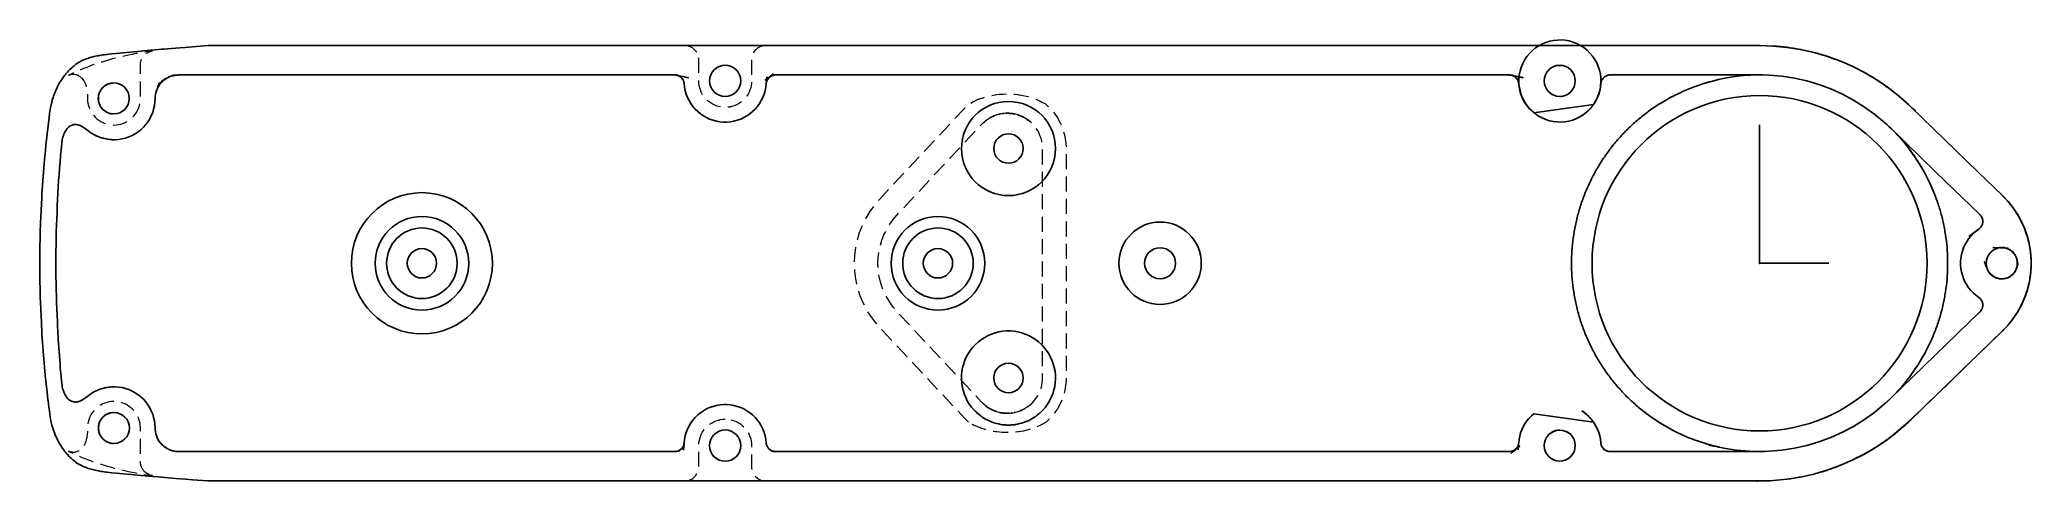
# Model space of a CAD drawing. Header units: millimetres. Extents: x -146 to 23, y -19 to 19.
import ezdxf

# ---------------------------------------------------------------- set-up
doc = ezdxf.new("R2010")
doc.units = ezdxf.units.MM
doc.header["$PDSIZE"] = -1
doc.linetypes.add('HIDDEN', pattern=[1.905, 1.27, -0.635])

msp = doc.modelspace()

# ---------------------------------------------------------------- linework, layer by layer
at = {"color": 7, "linetype": 'Continuous', "lineweight": 25}
for p, q in [((-135.71, 15.59), (-135.73, 15.58)), ((-135.14, 15.89), (-135.15, 15.89)), ((-92.09, 15.97), (-92.09, 15.98)), ((-92.08, 15.97), (-92.09, 15.97)), ((-92.08, 15.97), (-92.08, 15.97)), ((-91.97, 15.93), (-91.97, 15.93)), ((-91.74, 15.78), (-91.74, 15.79)), ((-84.51, 15.25), (-84.51, 15.26)), ((-83.78, 16), (-83.79, 16)), ((-83.78, 16), (-83.78, 16)), ((-21.09, 15.97), (-21.09, 15.98)), ((-21.08, 15.97), (-21.09, 15.97)), ((-21.08, 15.97), (-21.08, 15.97)), ((-20.97, 15.93), (-20.97, 15.93)), ((-20.74, 15.78), (-20.74, 15.79)), ((-20.74, 15.78), (-20.74, 15.78)), ((-13.8, 14.09), (-13.79, 14.1)), ((-13.6, 14.66), (-13.6, 14.66)), ((-8.48, 13.57), (-9.36, 12.98)), ((-7.55, 14.11), (-8.44, 13.59)), ((-19.21, 12.79), (-14.13, 13.5)), ((12.84, 9.54), (13, 9.32)), ((14.06, 7.64), (14.05, 7.65)), ((14.48, 6.8), (14.91, 5.81)), ((18.74, 4.13), (15, 7.75)), ((18.9, 3.91), (18.9, 3.92)), ((18.63, 2.89), (18.63, 2.89)), ((18.84, 3.11), (18.85, 3.11)), ((18.95, 3.33), (18.93, 3.28)), ((19.59, 0.86), (19.58, 0.85)), ((20.65, 1.32), (20.6, 1.32)), ((21.76, 0.65), (21.75, 0.66)), ((20.73, -1.32), (20.73, -1.32)), ((21.17, -1.19), (21.1, -1.23)), ((21.46, -1), (21.4, -1.05)), ((18.57, -2.85), (18.63, -2.89)), ((18.96, -3.38), (18.95, -3.33)), ((18.91, -3.88), (18.93, -3.85)), ((18.96, -3.73), (18.97, -3.72)), ((13.45, -8.67), (13.98, -7.79)), ((14, -7.74), (14.48, -6.8)), ((-14.13, -13.5), (-19.21, -12.79)), ((-14.98, -12.64), (-14.88, -12.71)), ((-14.71, -12.86), (-14.65, -12.9)), ((-9.36, -12.98), (-10.22, -12.31)), ((-9.36, -12.98), (-8.48, -13.56)), ((-8.44, -13.59), (-7.54, -14.11)), ((-6.75, -14.51), (-6.77, -14.5)), ((-6.6, -14.57), (-6.75, -14.51)), ((-135.73, -15.58), (-135.71, -15.59)), ((-135.71, -15.59), (-135.7, -15.6)), ((-135.57, -15.69), (-135.55, -15.7)), ((-135.28, -15.84), (-135.27, -15.84)), ((-134.99, -15.94), (-134.99, -15.94)), ((-134.66, -15.99), (-134.66, -15.99)), ((-91.79, -15.83), (-91.74, -15.78)), ((-91.49, -15.25), (-91.49, -15.26)), ((-84.3, -15.74), (-84.29, -15.75)), ((-84.26, -15.78), (-84.26, -15.79)), ((-84.03, -15.93), (-84.03, -15.93)), ((-83.86, -15.99), (-83.85, -15.99)), ((-83.85, -15.99), (-83.85, -15.99)), ((-83.79, -16), (-83.78, -16)), ((-21.22, -16), (-21.21, -16)), ((-21.22, -16), (-21.22, -16)), ((-20.49, -15.25), (-20.49, -15.26)), ((-4.55, -15.34), (-4.66, -15.3))]:
    msp.add_line(p, q, dxfattribs=at)
at = {"color": 7, "linetype": 'HIDDEN', "lineweight": 18}
for p, q in [((-134.99, 15.94), (-134.99, 15.94)), ((-92.09, 15.97), (-92.08, 15.97)), ((-91.98, 15.94), (-92.02, 15.95)), ((-91.74, 15.78), (-91.74, 15.78)), ((-91.66, 15.69), (-91.69, 15.73)), ((-83.99, 15.95), (-84.01, 15.94)), ((-21.09, 15.97), (-21.08, 15.97)), ((-20.98, 15.94), (-21.02, 15.95)), ((-20.66, 15.69), (-20.69, 15.73)), ((-17.45, 16.75), (-17.48, 16.73)), ((-16.52, 16.73), (-16.44, 16.7)), ((-4.56, 15.33), (-4.57, 15.33)), ((-3.5, 15.61), (-3.5, 15.61)), ((-140.57, 15.2), (-140.58, 15.19)), ((-140.5, 15.23), (-140.51, 15.22)), ((-13.79, 14.1), (-13.79, 14.11)), ((-6.58, 14.58), (-6.58, 14.58)), ((-5.57, 15), (-5.57, 15)), ((-14.44, 13.11), (-14.65, 12.91)), ((13.45, 8.66), (13.44, 8.68)), ((18.78, 4.09), (18.77, 4.1)), ((18.93, 3.85), (18.93, 3.86)), ((18.93, 3.86), (18.93, 3.85)), ((18.98, 3.52), (18.98, 3.52)), ((18.98, 3.52), (18.98, 3.52)), ((18.98, 3.46), (18.98, 3.46)), ((18.98, 3.46), (18.98, 3.46)), ((18.63, 2.9), (18.63, 2.89)), ((18.87, 3.15), (18.87, 3.14)), ((18.95, 3.34), (18.95, 3.33)), ((21.61, 0.86), (21.59, 0.87)), ((19.52, -0.77), (19.52, -0.76)), ((19.68, -0.95), (19.74, -1.01)), ((20.29, -1.29), (20.26, -1.28)), ((20.64, -1.32), (20.6, -1.32)), ((20.77, -1.31), (20.76, -1.31)), ((20.86, -1.3), (20.85, -1.3)), ((20.88, -1.29), (20.87, -1.3)), ((20.98, -1.27), (20.96, -1.27)), ((21.07, -1.24), (21.06, -1.24)), ((21.18, -1.19), (21.17, -1.19)), ((21.19, -1.19), (21.19, -1.19)), ((21.29, -1.13), (21.27, -1.14)), ((21.39, -1.06), (21.37, -1.08)), ((21.47, -1), (21.46, -1)), ((21.64, -0.82), (21.62, -0.84)), ((21.64, -0.82), (21.65, -0.8)), ((21.85, -0.43), (21.85, -0.45)), ((18.92, -3.25), (18.92, -3.24)), ((18.9, -3.91), (18.91, -3.9)), ((18.94, -3.8), (18.95, -3.79)), ((12.83, -9.56), (12.83, -9.55)), ((-141.29, -12.16), (-141.29, -12.16)), ((-140.5, -12.77), (-140.51, -12.78)), ((-88.2, -13.26), (-88, -13.25)), ((-14.13, -13.5), (-14.13, -13.5)), ((12.86, -13.3), (12.86, -13.3)), ((-6.77, -14.5), (-6.6, -14.57)), ((-5.59, -14.99), (-5.58, -15)), ((-135.94, -15.38), (-135.91, -15.41)), ((-135.79, -15.53), (-135.76, -15.55)), ((-135.5, -15.73), (-135.45, -15.76)), ((-135.45, -15.76), (-135.4, -15.78)), ((-135.34, -15.81), (-135.32, -15.82)), ((-135.19, -15.88), (-135.18, -15.88)), ((-134.86, -15.97), (-134.84, -15.97)), ((-92.2, -15.99), (-92.22, -16)), ((-92.02, -15.95), (-91.98, -15.94)), ((-84.26, -15.78), (-84.26, -15.78)), ((-84.21, -15.83), (-84.18, -15.85)), ((-84.01, -15.94), (-83.99, -15.95)), ((-21.22, -16), (-21.22, -16)), ((-21.01, -15.95), (-20.99, -15.94)), ((-20.65, -15.69), (-20.65, -15.69)), ((-17.48, -16.73), (-17.56, -16.7)), ((-16.55, -16.75), (-16.52, -16.73)), ((-13.51, -15.27), (-13.51, -15.28)), ((-13.48, -15.4), (-13.48, -15.4)), ((-13.33, -15.71), (-13.32, -15.72)), ((-13.32, -15.72), (-13.31, -15.72)), ((-13.29, -15.75), (-13.26, -15.78)), ((-13.27, -15.77), (-13.28, -15.77)), ((-13.27, -15.77), (-13.27, -15.77)), ((-13.26, -15.78), (-13.26, -15.78)), ((-13.18, -15.84), (-13.18, -15.85)), ((-13.18, -15.85), (-13.16, -15.86)), ((-4.58, -15.33), (-4.54, -15.34)), ((-3.5, -15.61), (-3.49, -15.62)), ((-137.17, -17.88), (-137.18, -17.88))]:
    msp.add_line(p, q, dxfattribs=at)
at = {"color": 7, "linetype": 'Continuous'}
for q in [(0, 11.76), (5.88, 0)]:
    msp.add_line((0, 0), q, dxfattribs=at)
at = {"color": 7, "linetype": 'Continuous', "lineweight": 25, "flags": 128}
for points in [[(-146.29, -1.49), (-146.3, -1.12), (-146.3, -0.07), (-146.3, 0), (-146.3, 0.99), (-146.29, 1.49), (-146.28, 2.05), (-146.26, 2.98), (-146.25, 3.1), (-146.24, 3.44), (-146.2, 4.46), (-146.2, 4.5), (-146.14, 5.56), (-146.12, 5.93), (-146.08, 6.62), (-146.05, 7.02), (-146.02, 7.39), (-145.97, 8.06), (-145.97, 8.12), (-145.9, 8.84), (-145.88, 9.1), (-145.83, 9.55), (-145.78, 10.12), (-145.76, 10.26), (-145.71, 10.72), (-145.68, 10.97), (-145.6, 11.67), (-145.6, 11.72), (-145.51, 12.37), (-145.47, 12.72), (-145.42, 13.06), (-145.42, 13.08), (-145.39, 13.23), (-145.37, 13.35), (-145.35, 13.41), (-145.31, 13.62), (-145.29, 13.67), (-145.27, 13.75), (-145.22, 13.94), (-145.17, 14.09), (-145.14, 14.2), (-145.05, 14.42), (-145.04, 14.46), (-144.94, 14.71), (-144.92, 14.75), (-144.82, 14.95), (-144.76, 15.07), (-144.7, 15.19), (-144.59, 15.38), (-144.56, 15.43), (-144.5, 15.53), (-144.44, 15.62), (-144.4, 15.68), (-144.3, 15.82), (-144.28, 15.84), (-144.19, 15.96), (-144.12, 16.05), (-144.09, 16.09), (-143.98, 16.22), (-143.95, 16.25), (-143.86, 16.35), (-143.77, 16.44), (-143.74, 16.47), (-143.59, 16.62), (-143.5, 16.7), (-143.39, 16.79), (-143.36, 16.82), (-143.24, 16.91), (-143.19, 16.94), (-143.09, 17.01), (-143.01, 17.06), (-142.96, 17.09), (-142.94, 17.1), (-142.77, 17.19), (-142.76, 17.2), (-142.63, 17.26), (-142.61, 17.27), (-142.57, 17.28), (-142.42, 17.34), (-142.36, 17.37), (-142.23, 17.41), (-142.15, 17.44), (-142.07, 17.47), (-141.93, 17.51), (-141.79, 17.54), (-141.71, 17.56), (-141.69, 17.57), (-141.46, 17.62), (-141.33, 17.64), (-141.28, 17.65), (-141.21, 17.66), (-140.96, 17.7), (-140.95, 17.7), (-140.82, 17.72), (-140.7, 17.74), (-140.66, 17.74), (-140.57, 17.75), (-140.44, 17.77), (-140.18, 17.8), (-139.82, 17.83), (-139.23, 17.89), (-139.2, 17.89), (-137.69, 18.03), (-137.52, 18.05), (-136.2, 18.16), (-135.94, 18.19), (-135.77, 18.2), (-134.75, 18.28), (-133.94, 18.35), (-133.32, 18.4), (-132, 18.5), (-52.5, 18.5), (0, 18.5), (1.16, 18.46), (2.32, 18.35), (3.47, 18.17), (4.6, 17.92), (5.72, 17.59), (6.81, 17.2), (7.88, 16.74), (8.91, 16.21), (9.91, 15.62), (10.87, 14.97), (11.79, 14.25), (12.66, 13.49), (12.86, 13.3), (18.6, 7.75), (20.66, 5.75), (21.13, 5.26), (21.55, 4.73), (21.93, 4.17), (22.25, 3.58), (22.53, 2.97), (22.75, 2.33), (22.92, 1.68), (23.04, 1.01), (23.09, 0.34), (23.09, -0.34), (23.04, -1.01), (22.92, -1.68), (22.75, -2.33), (22.53, -2.97), (22.25, -3.58), (21.93, -4.17), (21.55, -4.73), (21.13, -5.26), (20.66, -5.75), (12.86, -13.3), (12.66, -13.49), (11.79, -14.25), (10.87, -14.97), (9.91, -15.62), (8.91, -16.21), (7.88, -16.74), (6.81, -17.2), (5.72, -17.59), (4.6, -17.92), (3.47, -18.17), (2.32, -18.35), (1.16, -18.46), (0, -18.5), (-52.5, -18.5), (-132, -18.5), (-133.32, -18.4), (-133.91, -18.35), (-134.75, -18.28), (-135.38, -18.23), (-135.94, -18.19), (-136.2, -18.16), (-136.65, -18.13), (-137.69, -18.03), (-138.53, -17.96), (-139.23, -17.89), (-139.82, -17.83), (-140.18, -17.8), (-140.39, -17.77), (-140.57, -17.75), (-140.66, -17.74), (-140.66, -17.74), (-140.82, -17.72), (-140.93, -17.71), (-140.95, -17.7), (-141.08, -17.69), (-141.28, -17.65), (-141.33, -17.64), (-141.58, -17.59), (-141.71, -17.56), (-141.8, -17.54), (-141.82, -17.54), (-142.05, -17.47), (-142.07, -17.47), (-142.23, -17.41), (-142.28, -17.4), (-142.42, -17.34), (-142.46, -17.33), (-142.61, -17.27), (-142.63, -17.26), (-142.67, -17.24), (-142.76, -17.19), (-142.86, -17.14), (-142.94, -17.1), (-143.05, -17.04), (-143.09, -17.01), (-143.23, -16.92), (-143.24, -16.91), (-143.39, -16.79), (-143.5, -16.7), (-143.61, -16.6), (-143.74, -16.47), (-143.8, -16.42), (-143.97, -16.23), (-143.98, -16.22), (-144.15, -16.02), (-144.19, -15.96), (-144.27, -15.86), (-144.4, -15.68), (-144.43, -15.64), (-144.57, -15.41), (-144.59, -15.38), (-144.71, -15.17), (-144.76, -15.07), (-144.84, -14.92), (-144.92, -14.75), (-144.96, -14.66), (-145.05, -14.42), (-145.06, -14.4), (-145.14, -14.18), (-145.17, -14.09), (-145.23, -13.92), (-145.27, -13.75), (-145.3, -13.65), (-145.36, -13.41), (-145.36, -13.38), (-145.39, -13.23), (-145.41, -13.11), (-145.42, -13.06), (-145.45, -12.83), (-145.49, -12.54), (-145.51, -12.37), (-145.53, -12.24), (-145.57, -11.94), (-145.6, -11.67), (-145.61, -11.62), (-145.65, -11.3), (-145.68, -10.97), (-145.69, -10.96), (-145.74, -10.51), (-145.76, -10.26), (-145.84, -9.55), (-145.84, -9.5), (-145.9, -8.84), (-145.94, -8.48), (-146.02, -7.46), (-146.02, -7.39), (-146.05, -7.1), (-146.12, -6.05), (-146.12, -5.93), (-146.17, -5), (-146.2, -4.46), (-146.22, -3.95), (-146.25, -3.25), (-146.26, -2.98), (-146.28, -2.19), (-146.29, -1.49)], [(1.16, 18.46), (1.16, 18.46), (0.01, 18.5), (0, 18.5), (0, 18.5), (0, 18.5)], [(-19.21, 12.79), (-19.42, 12.98), (-19.62, 13.18), (-19.8, 13.4), (-19.96, 13.64), (-20.11, 13.89), (-20.23, 14.15), (-20.33, 14.42), (-20.41, 14.69), (-20.46, 14.97), (-20.49, 15.26), (-20.5, 15.32), (-20.51, 15.39), (-20.53, 15.45), (-20.55, 15.51), (-20.58, 15.57), (-20.62, 15.63), (-20.65, 15.69), (-20.7, 15.74), (-20.74, 15.79), (-20.79, 15.83), (-20.85, 15.87), (-20.91, 15.9), (-20.97, 15.93), (-21.03, 15.96), (-21.09, 15.98), (-21.16, 15.99), (-21.22, 16), (-21.29, 16), (-52.5, 16), (-83.71, 16), (-83.78, 16), (-83.84, 15.99), (-83.91, 15.98), (-83.97, 15.96), (-84.03, 15.93), (-84.09, 15.9), (-84.15, 15.87), (-84.21, 15.83), (-84.26, 15.79), (-84.3, 15.74), (-84.35, 15.69), (-84.38, 15.63), (-84.42, 15.57), (-84.45, 15.51), (-84.47, 15.45), (-84.49, 15.39), (-84.5, 15.32), (-84.51, 15.26), (-84.54, 14.96), (-84.6, 14.66), (-84.69, 14.38), (-84.79, 14.1), (-84.93, 13.83), (-85.08, 13.57), (-85.26, 13.33), (-85.45, 13.1), (-85.67, 12.89), (-85.9, 12.7), (-86.15, 12.53), (-86.41, 12.38), (-86.68, 12.26), (-86.97, 12.16), (-87.26, 12.08), (-87.55, 12.03), (-87.85, 12), (-88.15, 12), (-88.45, 12.03), (-88.74, 12.08), (-89.03, 12.16), (-89.32, 12.26), (-89.59, 12.38), (-89.85, 12.53), (-90.1, 12.7), (-90.33, 12.89), (-90.55, 13.1), (-90.74, 13.33), (-90.92, 13.57), (-91.07, 13.83), (-91.21, 14.1), (-91.31, 14.38), (-91.4, 14.66), (-91.46, 14.96), (-91.49, 15.26), (-91.5, 15.32), (-91.51, 15.39), (-91.53, 15.45), (-91.55, 15.51), (-91.58, 15.57), (-91.62, 15.63), (-91.65, 15.69), (-91.7, 15.74), (-91.74, 15.79), (-91.79, 15.83), (-91.85, 15.87), (-91.91, 15.9), (-91.97, 15.93), (-92.03, 15.96), (-92.09, 15.98), (-92.16, 15.99), (-92.22, 16), (-92.29, 16), (-134.5, 16), (-134.67, 15.99), (-134.83, 15.97), (-134.99, 15.94), (-135.15, 15.89), (-135.3, 15.83), (-135.45, 15.76), (-135.59, 15.67), (-135.73, 15.58), (-135.85, 15.47), (-135.97, 15.35), (-136.08, 15.23), (-136.17, 15.09), (-136.26, 14.95), (-136.33, 14.8), (-136.39, 14.65), (-136.44, 14.49), (-136.47, 14.33), (-136.49, 14.17), (-136.5, 14), (-136.51, 13.7), (-136.55, 13.4), (-136.62, 13.11), (-136.7, 12.82), (-136.82, 12.55), (-136.95, 12.28), (-137.11, 12.02), (-137.29, 11.78), (-137.49, 11.56), (-137.71, 11.35), (-137.94, 11.17), (-138.19, 11), (-138.46, 10.86), (-138.73, 10.74), (-139.02, 10.64), (-139.31, 10.57), (-139.6, 10.52), (-139.9, 10.5), (-140.18, 10.5), (-140.2, 10.51), (-140.35, 10.52), (-140.5, 10.54), (-140.57, 10.55), (-140.8, 10.59), (-140.95, 10.63), (-141.08, 10.67), (-141.33, 10.76), (-141.37, 10.78), (-141.5, 10.84), (-141.64, 10.91), (-141.71, 10.94), (-141.9, 11.06), (-142.07, 11.18), (-142.1, 11.2), (-142.24, 11.31), (-142.27, 11.33), (-142.29, 11.34), (-142.42, 11.43), (-142.44, 11.45), (-142.47, 11.47), (-142.6, 11.55), (-142.61, 11.56), (-142.65, 11.58), (-142.76, 11.65), (-142.76, 11.65), (-142.8, 11.67), (-142.86, 11.7), (-142.96, 11.74), (-142.97, 11.74), (-142.97, 11.74), (-143.04, 11.76), (-143.09, 11.77), (-143.12, 11.78), (-143.12, 11.78), (-143.2, 11.79), (-143.27, 11.8), (-143.27, 11.8), (-143.34, 11.8), (-143.39, 11.79), (-143.4, 11.79), (-143.48, 11.77), (-143.53, 11.76), (-143.56, 11.74), (-143.64, 11.71), (-143.65, 11.71), (-143.72, 11.67), (-143.75, 11.65), (-143.77, 11.63), (-143.83, 11.59), (-143.88, 11.55), (-143.9, 11.53), (-143.97, 11.45), (-143.98, 11.44), (-144.03, 11.37), (-144.04, 11.36), (-144.07, 11.32), (-144.11, 11.26), (-144.16, 11.18), (-144.18, 11.15), (-144.23, 11.03), (-144.26, 10.97), (-144.26, 10.97), (-144.3, 10.85), (-144.31, 10.81), (-144.35, 10.67), (-144.36, 10.65), (-144.39, 10.5), (-144.41, 10.41), (-144.42, 10.31), (-144.44, 10.2), (-144.49, 9.62), (-144.54, 9.15), (-144.58, 8.58), (-144.62, 8.08), (-144.66, 7.53), (-144.7, 7.03), (-144.73, 6.47), (-144.77, 5.94), (-144.79, 5.41), (-144.82, 4.85), (-144.84, 4.33), (-144.87, 3.75), (-144.88, 3.26), (-144.9, 2.63), (-144.91, 2.18), (-144.92, 1.53), (-144.93, 1.09), (-144.93, 0.44), (-144.93, 0), (-144.93, -0.66), (-144.93, -1.08), (-144.92, -1.76), (-144.91, -2.17), (-144.89, -2.86), (-144.88, -3.25), (-144.86, -3.96), (-144.84, -4.33), (-144.81, -5.05), (-144.79, -5.4), (-144.78, -5.74), (-144.73, -6.47), (-144.71, -6.8), (-144.66, -7.52), (-144.64, -7.85), (-144.58, -8.58), (-144.56, -8.9), (-144.49, -9.62), (-144.46, -9.95), (-144.44, -10.2), (-144.41, -10.39), (-144.41, -10.41), (-144.39, -10.5), (-144.36, -10.66), (-144.35, -10.67), (-144.32, -10.8), (-144.3, -10.85), (-144.27, -10.94), (-144.25, -10.98), (-144.23, -11.02), (-144.21, -11.08), (-144.16, -11.18), (-144.15, -11.19), (-144.1, -11.28), (-144.07, -11.32), (-144.03, -11.37), (-143.98, -11.44), (-143.97, -11.45), (-143.95, -11.48), (-143.88, -11.55), (-143.81, -11.61), (-143.77, -11.63), (-143.73, -11.66), (-143.66, -11.7), (-143.65, -11.71), (-143.59, -11.73), (-143.53, -11.76), (-143.51, -11.76), (-143.42, -11.78), (-143.4, -11.79), (-143.39, -11.79), (-143.33, -11.8), (-143.27, -11.8), (-143.25, -11.8), (-143.17, -11.79), (-143.12, -11.78), (-143.09, -11.77), (-143.08, -11.77), (-143, -11.75), (-142.98, -11.74), (-142.97, -11.74), (-142.9, -11.71), (-142.8, -11.67), (-142.78, -11.66), (-142.76, -11.65), (-142.65, -11.58), (-142.6, -11.55), (-142.46, -11.46), (-142.45, -11.46), (-142.44, -11.45), (-142.42, -11.44), (-142.27, -11.33), (-142.26, -11.32), (-142.1, -11.2), (-142.07, -11.18), (-141.9, -11.06), (-141.71, -10.94), (-141.64, -10.91), (-141.5, -10.84), (-141.37, -10.78), (-141.33, -10.76), (-141.08, -10.67), (-140.95, -10.63), (-140.8, -10.59), (-140.57, -10.55), (-140.5, -10.54), (-140.35, -10.52), (-140.2, -10.51), (-140.18, -10.5), (-139.9, -10.5), (-139.6, -10.52), (-139.31, -10.57), (-139.02, -10.64), (-138.73, -10.74), (-138.46, -10.86), (-138.19, -11), (-137.94, -11.17), (-137.71, -11.35), (-137.49, -11.56), (-137.29, -11.78), (-137.11, -12.02), (-136.95, -12.28), (-136.82, -12.55), (-136.7, -12.82), (-136.62, -13.11), (-136.55, -13.4), (-136.51, -13.7), (-136.5, -14), (-136.49, -14.17), (-136.47, -14.33), (-136.44, -14.49), (-136.39, -14.65), (-136.33, -14.8), (-136.26, -14.95), (-136.17, -15.09), (-136.08, -15.23), (-135.97, -15.35), (-135.85, -15.47), (-135.73, -15.58), (-135.59, -15.67), (-135.45, -15.76), (-135.3, -15.83), (-135.15, -15.89), (-134.99, -15.94), (-134.83, -15.97), (-134.67, -15.99), (-134.5, -16), (-92.29, -16), (-92.22, -16), (-92.16, -15.99), (-92.09, -15.98), (-92.03, -15.96), (-91.97, -15.93), (-91.91, -15.9), (-91.85, -15.87), (-91.79, -15.83), (-91.74, -15.79), (-91.7, -15.74), (-91.65, -15.69), (-91.62, -15.63), (-91.58, -15.57), (-91.55, -15.51), (-91.53, -15.45), (-91.51, -15.39), (-91.5, -15.32), (-91.49, -15.26), (-91.46, -14.96), (-91.4, -14.66), (-91.31, -14.38), (-91.21, -14.1), (-91.07, -13.83), (-90.92, -13.57), (-90.74, -13.33), (-90.55, -13.1), (-90.33, -12.89), (-90.1, -12.7), (-89.85, -12.53), (-89.59, -12.38), (-89.32, -12.26), (-89.03, -12.16), (-88.74, -12.08), (-88.45, -12.03), (-88.15, -12), (-87.85, -12), (-87.55, -12.03), (-87.26, -12.08), (-86.97, -12.16), (-86.68, -12.26), (-86.41, -12.38), (-86.15, -12.53), (-85.9, -12.7), (-85.67, -12.89), (-85.45, -13.1), (-85.26, -13.33), (-85.08, -13.57), (-84.93, -13.83), (-84.79, -14.1), (-84.69, -14.38), (-84.6, -14.66), (-84.54, -14.96), (-84.51, -15.26), (-84.5, -15.32), (-84.49, -15.39), (-84.47, -15.45), (-84.45, -15.51), (-84.42, -15.57), (-84.38, -15.63), (-84.35, -15.69), (-84.3, -15.74), (-84.26, -15.79), (-84.21, -15.83), (-84.15, -15.87), (-84.09, -15.9), (-84.03, -15.93), (-83.97, -15.96), (-83.91, -15.98), (-83.84, -15.99), (-83.78, -16), (-83.71, -16), (-52.5, -16), (-21.29, -16), (-21.22, -16), (-21.16, -15.99), (-21.09, -15.98), (-21.03, -15.96), (-20.97, -15.93), (-20.91, -15.9), (-20.85, -15.87), (-20.79, -15.83), (-20.74, -15.79), (-20.7, -15.74), (-20.65, -15.69), (-20.62, -15.63), (-20.58, -15.57), (-20.55, -15.51), (-20.53, -15.45), (-20.51, -15.39), (-20.5, -15.32), (-20.49, -15.26), (-20.46, -14.97), (-20.41, -14.69), (-20.33, -14.42), (-20.23, -14.15), (-20.11, -13.89), (-19.96, -13.64), (-19.8, -13.4), (-19.62, -13.18), (-19.42, -12.98), (-19.21, -12.79)], [(-135.95, 15.37), (-135.97, 15.35), (-135.97, 15.35), (-135.97, 15.35)], [(-135.58, 15.69), (-135.59, 15.67), (-135.62, 15.65)], [(-134.98, 15.94), (-134.99, 15.94), (-135.01, 15.93)], [(-134.82, 15.97), (-134.83, 15.97), (-134.84, 15.97)], [(-134.65, 15.99), (-134.67, 15.99), (-134.68, 15.99)], [(-92.23, 16), (-92.23, 16), (-92.24, 16)], [(-91.95, 15.93), (-91.96, 15.93), (-91.97, 15.93)], [(-83.97, 15.96), (-83.97, 15.96), (-83.99, 15.95)], [(-83.84, 15.99), (-83.84, 15.99), (-83.84, 15.99), (-83.86, 15.99)], [(-21.23, 16), (-21.23, 16), (-21.24, 16)], [(-21.16, 15.99), (-21.16, 15.99), (-21.17, 15.99)], [(-20.95, 15.93), (-20.96, 15.93), (-20.97, 15.93)], [(-20.84, 15.86), (-20.84, 15.86), (-20.85, 15.87), (-20.86, 15.87)], [(-20.69, 15.73), (-20.7, 15.74), (-20.71, 15.75)], [(-14.13, -13.5), (-14.07, -13.58), (-13.92, -13.84), (-13.79, -14.1), (-13.68, -14.38), (-13.6, -14.67), (-13.54, -14.96), (-13.51, -15.26), (-13.5, -15.32), (-13.49, -15.39), (-13.47, -15.45), (-13.45, -15.51), (-13.42, -15.57), (-13.38, -15.63), (-13.35, -15.69), (-13.3, -15.74), (-13.26, -15.79), (-13.21, -15.83), (-13.15, -15.87), (-13.09, -15.9), (-13.03, -15.93), (-12.97, -15.96), (-12.91, -15.98), (-12.84, -15.99), (-12.78, -16), (-12.71, -16), (0, -16), (0.81, -15.98), (1.89, -15.89), (2.96, -15.72), (4.01, -15.49), (5.05, -15.18), (6.06, -14.81), (7.05, -14.36), (8, -13.86), (8.92, -13.28), (9.79, -12.65), (10.63, -11.96), (11.13, -11.5), (18.74, -4.13), (18.79, -4.08), (18.83, -4.03), (18.87, -3.97), (18.9, -3.91), (18.93, -3.85), (18.95, -3.79), (18.97, -3.72), (18.98, -3.66), (18.98, -3.59), (18.98, -3.52), (18.98, -3.45), (18.97, -3.39), (18.95, -3.32), (18.93, -3.26), (18.9, -3.2), (18.86, -3.14), (18.83, -3.08), (18.78, -3.03), (18.74, -2.98), (18.69, -2.94), (18.63, -2.89), (18.4, -2.72), (18.17, -2.52), (17.97, -2.31), (17.78, -2.08), (17.62, -1.83), (17.47, -1.57), (17.35, -1.3), (17.25, -1.02), (17.18, -0.74), (17.13, -0.44), (17.1, -0.15), (17.1, 0.15), (17.13, 0.44), (17.18, 0.74), (17.25, 1.02), (17.35, 1.3), (17.47, 1.57), (17.62, 1.83), (17.78, 2.08), (17.97, 2.31), (18.17, 2.52), (18.4, 2.72), (18.63, 2.89), (18.69, 2.94), (18.74, 2.98), (18.78, 3.03), (18.83, 3.08), (18.86, 3.14), (18.9, 3.2), (18.93, 3.26), (18.95, 3.32), (18.97, 3.39), (18.98, 3.45), (18.98, 3.52), (18.98, 3.59), (18.98, 3.66), (18.97, 3.72), (18.95, 3.79), (18.93, 3.85), (18.9, 3.91), (18.87, 3.97), (18.83, 4.03), (18.79, 4.08), (18.74, 4.13), (15, 7.75), (11.13, 11.5), (10.63, 11.96), (9.79, 12.65), (8.92, 13.28), (8, 13.86), (7.05, 14.36), (6.06, 14.81), (5.05, 15.18), (4.01, 15.49), (2.96, 15.72), (1.89, 15.89), (0.81, 15.98), (0, 16), (-12.71, 16), (-12.78, 16), (-12.84, 15.99), (-12.91, 15.98), (-12.97, 15.96), (-13.03, 15.93), (-13.09, 15.9), (-13.15, 15.87), (-13.21, 15.83), (-13.26, 15.79), (-13.3, 15.74), (-13.35, 15.69), (-13.38, 15.63), (-13.42, 15.57), (-13.45, 15.51), (-13.47, 15.45), (-13.49, 15.39), (-13.5, 15.32), (-13.51, 15.26), (-13.54, 14.96), (-13.6, 14.67), (-13.68, 14.38), (-13.79, 14.1), (-13.92, 13.84), (-14.07, 13.58), (-14.13, 13.5)], [(-4.57, 15.33), (-5.56, 15), (-5.57, 15)], [(-4.65, 15.31), (-4.55, 15.34), (-4.53, 15.34), (-4.51, 15.35)], [(-3.5, 15.61), (-4.53, 15.34), (-4.56, 15.33)], [(-140.76, 15.09), (-140.66, 15.15), (-140.56, 15.2)], [(-8.44, 13.59), (-8.46, 13.58), (-8.48, 13.57)], [(-7.61, 14.07), (-7.54, 14.11), (-7.53, 14.12), (-7.51, 14.13)], [(-6.58, 14.58), (-7.53, 14.12), (-7.55, 14.11)], [(-6.65, 14.55), (-6.56, 14.59), (-6.54, 14.6)], [(-5.57, 15), (-6.56, 14.59), (-6.58, 14.58)], [(-14.64, 12.91), (-14.65, 12.9), (-14.66, 12.9)], [(-14.44, 13.11), (-14.44, 13.11), (-14.44, 13.11)], [(13.45, 8.67), (13.45, 8.67), (13.58, 8.45), (13.59, 8.45)], [(14.48, 6.8), (13.99, 7.76), (13.45, 8.66)], [(18.79, 4.08), (18.79, 4.08), (18.78, 4.09)], [(18.87, 3.97), (18.87, 3.97), (18.86, 3.98)], [(18.93, 3.85), (18.93, 3.85), (18.93, 3.85)], [(18.95, 3.78), (18.95, 3.79), (18.95, 3.8)], [(18.97, 3.72), (18.97, 3.72), (18.96, 3.73)], [(18.96, 3.38), (18.97, 3.39), (18.97, 3.39)], [(18.97, 3.44), (18.98, 3.45), (18.98, 3.46)], [(18.98, 3.59), (18.98, 3.59), (18.98, 3.6)], [(18.86, 3.14), (18.86, 3.14), (18.87, 3.15), (18.87, 3.15)], [(18.92, 3.25), (18.92, 3.26), (18.93, 3.28)], [(18.94, 3.31), (18.95, 3.32), (18.95, 3.34)], [(19.28, 0.14), (19.28, 0.12), (19.28, 0.1)], [(19.3, 0.27), (19.32, 0.33), (19.32, 0.34), (19.32, 0.34)], [(19.32, 0.35), (19.32, 0.34), (19.32, 0.33)], [(19.36, 0.46), (19.36, 0.45), (19.35, 0.44)], [(19.41, 0.58), (19.4, 0.56), (19.4, 0.56)], [(19.46, 0.67), (19.45, 0.66), (19.44, 0.64)], [(19.52, 0.76), (19.51, 0.76), (19.51, 0.75)], [(19.68, 0.95), (19.66, 0.94), (19.65, 0.93)], [(19.77, 1.03), (19.75, 1.01), (19.73, 1)], [(19.95, 1.15), (19.94, 1.15), (19.93, 1.14)], [(20.06, 1.21), (20.04, 1.2), (20.02, 1.19)], [(20.16, 1.25), (20.15, 1.24), (20.12, 1.23)], [(20.27, 1.28), (20.26, 1.28), (20.24, 1.27)], [(20.38, 1.31), (20.37, 1.3), (20.33, 1.3)], [(20.51, 1.32), (20.48, 1.32), (20.47, 1.32)], [(20.77, 1.31), (20.72, 1.32), (20.7, 1.32)], [(20.86, 1.3), (20.83, 1.3), (20.82, 1.31)], [(21.1, 1.23), (21.05, 1.24), (21.03, 1.25)], [(21.21, 1.17), (21.16, 1.2), (21.15, 1.21)], [(21.32, 1.11), (21.3, 1.12), (21.26, 1.15), (21.25, 1.15)], [(21.37, 1.08), (21.36, 1.09), (21.36, 1.09)], [(21.6, 0.86), (21.6, 0.87), (21.59, 0.87)], [(21.69, 0.76), (21.69, 0.76), (21.67, 0.78)], [(21.81, 0.54), (21.8, 0.56), (21.8, 0.57)], [(21.85, 0.44), (21.84, 0.45), (21.84, 0.47)], [(21.88, 0.34), (21.88, 0.34), (21.88, 0.35)], [(21.91, 0.21), (21.9, 0.23), (21.9, 0.24)], [(19.28, -0.11), (19.28, -0.12), (19.28, -0.14)], [(19.29, -0.22), (19.3, -0.23), (19.3, -0.26), (19.3, -0.26)], [(19.32, -0.32), (19.32, -0.34), (19.33, -0.36)], [(19.39, -0.54), (19.4, -0.56), (19.41, -0.58)], [(19.64, -0.92), (19.66, -0.94), (19.67, -0.94)], [(19.84, -1.08), (19.84, -1.09), (19.86, -1.1), (19.87, -1.11)], [(19.93, -1.14), (19.94, -1.15), (19.97, -1.16)], [(20.03, -1.2), (20.04, -1.2), (20.07, -1.21)], [(20.13, -1.24), (20.15, -1.24), (20.16, -1.25)], [(20.34, -1.3), (20.37, -1.3), (20.4, -1.31)], [(21.74, -0.68), (21.75, -0.66), (21.75, -0.65)], [(18.87, -3.15), (18.86, -3.14), (18.86, -3.14)], [(18.92, -3.24), (18.9, -3.2), (18.9, -3.19)], [(18.78, -4.09), (18.79, -4.08), (18.79, -4.08)], [(18.83, -4.03), (18.83, -4.03), (18.83, -4.02)], [(18.86, -3.98), (18.87, -3.97), (18.87, -3.97)], [(18.89, -3.92), (18.9, -3.91), (18.9, -3.91)], [(-66.48, -12.8), (-66.37, -12.89), (-66.31, -12.94), (-66.25, -12.98), (-66.13, -13.07), (-66.03, -13.14), (-65.99, -13.16), (-65.85, -13.24), (-65.73, -13.31), (-65.7, -13.32), (-65.55, -13.39), (-65.41, -13.45), (-65.39, -13.46), (-65.23, -13.52), (-65.09, -13.57), (-65.06, -13.58), (-64.92, -13.61), (-64.76, -13.66), (-64.74, -13.66), (-64.55, -13.69), (-64.42, -13.72), (-64.35, -13.72), (-64.15, -13.74), (-64.07, -13.75), (-63.95, -13.75), (-63.75, -13.75), (-63.73, -13.75), (-63.69, -13.74), (-63.5, -13.73), (-63.38, -13.72), (-63.31, -13.7), (-63.13, -13.67), (-63.04, -13.66), (-62.95, -13.63), (-62.78, -13.59), (-62.71, -13.57), (-62.61, -13.53), (-62.45, -13.48), (-62.39, -13.45), (-62.3, -13.41), (-62.15, -13.35), (-62.07, -13.31), (-62.01, -13.28), (-61.88, -13.2), (-61.77, -13.14), (-61.75, -13.12), (-61.63, -13.04), (-61.51, -12.95), (-61.49, -12.94), (-61.42, -12.88), (-61.31, -12.8), (-61.22, -12.72), (-61.21, -12.71), (-61.12, -12.62), (-61.02, -12.53), (-60.98, -12.48), (-60.76, -12.23), (-60.57, -11.97), (-60.4, -11.69), (-60.26, -11.4), (-60.13, -11.1), (-60.04, -10.79), (-59.97, -10.47), (-59.92, -10.15), (-59.9, -9.82), (-59.91, -9.5), (-59.94, -9.17), (-60, -8.85), (-60.09, -8.54), (-60.2, -8.23), (-60.34, -7.93), (-60.5, -7.65), (-60.68, -7.38), (-60.88, -7.13), (-61.1, -6.89), (-61.35, -6.67), (-61.61, -6.47), (-61.88, -6.3), (-62.17, -6.14), (-62.47, -6.02), (-62.77, -5.91), (-63.09, -5.83), (-63.41, -5.78), (-63.74, -5.75), (-64.06, -5.75), (-64.39, -5.78), (-64.71, -5.83), (-65.03, -5.91), (-65.33, -6.02), (-65.63, -6.14), (-65.92, -6.3), (-66.19, -6.47), (-66.45, -6.67), (-66.7, -6.89), (-66.92, -7.13), (-67.12, -7.38), (-67.3, -7.65), (-67.46, -7.93), (-67.6, -8.23), (-67.71, -8.54), (-67.8, -8.85), (-67.86, -9.17), (-67.89, -9.5), (-67.9, -9.82), (-67.88, -10.15), (-67.83, -10.47), (-67.76, -10.79), (-67.67, -11.1), (-67.54, -11.4), (-67.4, -11.69), (-67.23, -11.97), (-67.04, -12.23), (-66.82, -12.48), (-66.73, -12.57), (-66.69, -12.61), (-66.59, -12.71), (-66.58, -12.72), (-66.48, -12.8)], [(14.06, -7.63), (14.06, -7.64), (13.99, -7.76), (13.95, -7.84), (13.93, -7.87)], [(13.98, -7.79), (13.99, -7.76), (14, -7.74)], [(12.88, -9.49), (12.84, -9.54), (12.82, -9.58), (12.8, -9.59)], [(12.83, -9.55), (13.43, -8.69), (13.45, -8.67)], [(13.49, -8.6), (13.45, -8.67), (13.43, -8.69), (13.42, -8.71)], [(-140.76, -12.91), (-140.66, -12.85), (-140.56, -12.8)], [(-14.98, -12.64), (-14.88, -12.71), (-14.87, -12.72)], [(-8.39, -13.62), (-8.46, -13.58), (-8.51, -13.55)], [(-8.48, -13.56), (-8.46, -13.58), (-8.44, -13.59)], [(-7.54, -14.11), (-7.54, -14.11), (-7.59, -14.09)], [(-5.55, -15.01), (-5.56, -15), (-5.67, -14.96)], [(-5.58, -15), (-5.56, -15), (-4.58, -15.33)], [(-92.23, -16), (-92.23, -16), (-92.22, -16), (-92.22, -16)], [(-84.26, -15.78), (-84.26, -15.78), (-84.26, -15.78)], [(-84.1, -15.9), (-84.1, -15.9), (-84.09, -15.9), (-84.08, -15.91)], [(-84.05, -15.93), (-84.03, -15.93), (-84.03, -15.93)], [(-83.99, -15.95), (-83.97, -15.96), (-83.97, -15.96)], [(-83.84, -15.99), (-83.84, -15.99), (-83.84, -15.99)], [(-21.03, -15.96), (-21.03, -15.96), (-21.01, -15.95)], [(-13.5, -15.33), (-13.5, -15.32), (-13.51, -15.27), (-13.51, -15.27), (-13.51, -15.27)], [(-13.48, -15.4), (-13.48, -15.42), (-13.49, -15.39), (-13.5, -15.34), (-13.5, -15.34)], [(-13.49, -15.38), (-13.49, -15.39), (-13.48, -15.42)], [(-13.47, -15.45), (-13.47, -15.45), (-13.46, -15.47)], [(-13.35, -15.67), (-13.35, -15.68), (-13.38, -15.63), (-13.41, -15.58), (-13.41, -15.58)], [(-13.39, -15.63), (-13.38, -15.63), (-13.35, -15.67)], [(-13.31, -15.72), (-13.3, -15.74), (-13.27, -15.77)], [(-13.25, -15.79), (-13.26, -15.79), (-13.29, -15.75), (-13.29, -15.75)], [(-13.26, -15.78), (-13.26, -15.78), (-13.25, -15.79)], [(-13.16, -15.86), (-13.16, -15.86), (-13.15, -15.87), (-13.12, -15.89)], [(-4.54, -15.34), (-4.53, -15.34), (-3.9, -15.51)], [(-3.58, -15.59), (-3.59, -15.59), (-3.61, -15.58)]]:
    msp.add_lwpolyline(points, dxfattribs=at)
at = {"color": 7, "linetype": 'HIDDEN', "lineweight": 18, "flags": 128}
for points in [[(-143.07, 15.98), (-143.05, 15.98), (-142.99, 15.94), (-142.98, 15.94), (-142.92, 15.9), (-142.9, 15.88), (-142.89, 15.88), (-142.83, 15.83), (-142.83, 15.83), (-142.8, 15.8), (-142.76, 15.77), (-142.72, 15.72), (-142.71, 15.71), (-142.7, 15.7), (-142.64, 15.63), (-142.64, 15.63), (-142.58, 15.54), (-142.57, 15.53), (-142.54, 15.47), (-142.51, 15.42), (-142.48, 15.36), (-142.48, 15.36), (-142.45, 15.29), (-142.43, 15.24), (-142.4, 15.16), (-142.38, 15.1), (-142.37, 15.08), (-142.36, 15.04), (-142.36, 15.01), (-142.33, 14.89), (-142.32, 14.86), (-142.3, 14.75), (-142.29, 14.71), (-142.29, 14.69), (-142.27, 14.51), (-142.26, 14.48), (-142.25, 14.31), (-142.25, 14.31), (-142.25, 14.22), (-142.25, 14.1), (-142.25, 14), (-142.24, 13.8), (-142.22, 13.61), (-142.17, 13.42), (-142.11, 13.23), (-142.04, 13.05), (-141.95, 12.87), (-141.84, 12.71), (-141.72, 12.55), (-141.59, 12.41), (-141.45, 12.28), (-141.29, 12.16), (-141.12, 12.05), (-140.95, 11.96), (-140.77, 11.89), (-140.58, 11.83), (-140.39, 11.78), (-140.2, 11.76), (-140, 11.75), (-139.8, 11.76), (-139.61, 11.78), (-139.42, 11.83), (-139.23, 11.89), (-139.05, 11.96), (-138.87, 12.05), (-138.71, 12.16), (-138.55, 12.28), (-138.41, 12.41), (-138.28, 12.55), (-138.16, 12.71), (-138.05, 12.87), (-137.96, 13.05), (-137.89, 13.23), (-137.83, 13.42), (-137.78, 13.61), (-137.76, 13.8), (-137.75, 14), (-137.75, 16.85), (-137.75, 16.86), (-137.75, 16.95), (-137.74, 16.96), (-137.74, 16.98), (-137.73, 17.05), (-137.73, 17.07), (-137.71, 17.15), (-137.71, 17.17), (-137.68, 17.25), (-137.68, 17.26), (-137.65, 17.34), (-137.64, 17.35), (-137.63, 17.37), (-137.6, 17.43), (-137.59, 17.46), (-137.55, 17.52), (-137.54, 17.54), (-137.49, 17.6), (-137.48, 17.61), (-137.42, 17.68), (-137.42, 17.69), (-137.4, 17.7), (-137.35, 17.75), (-137.33, 17.77), (-137.27, 17.82), (-137.26, 17.83), (-137.19, 17.88), (-137.18, 17.88), (-137.18, 17.88), (-137.1, 17.93), (-137.1, 17.93), (-137.07, 17.94), (-137.01, 17.97), (-136.99, 17.98), (-136.91, 18), (-136.9, 18.01), (-136.81, 18.03), (-136.81, 18.03), (-136.71, 18.05), (-137.09, 18), (-137.51, 17.93), (-137.75, 17.89), (-138.01, 17.84), (-138.14, 17.82), (-138.45, 17.75), (-138.77, 17.69), (-139.35, 17.56), (-139.38, 17.55), (-139.63, 17.49), (-139.98, 17.4), (-140.2, 17.34), (-140.57, 17.24), (-141.01, 17.1), (-141.14, 17.06), (-141.31, 17.01), (-141.7, 16.88), (-141.78, 16.85), (-142.25, 16.67), (-142.39, 16.62), (-142.5, 16.58), (-142.85, 16.43), (-142.89, 16.41), (-143.18, 16.29), (-143.38, 16.2), (-143.51, 16.14), (-143.83, 15.99), (-143.85, 15.98), (-143.82, 15.99), (-143.76, 16.02), (-143.74, 16.02), (-143.67, 16.04), (-143.66, 16.05), (-143.6, 16.06), (-143.56, 16.06), (-143.53, 16.07), (-143.48, 16.07), (-143.46, 16.07), (-143.42, 16.07), (-143.36, 16.07), (-143.35, 16.07), (-143.28, 16.05), (-143.26, 16.05), (-143.21, 16.04), (-143.19, 16.03), (-143.16, 16.02), (-143.12, 16.01), (-143.07, 15.98)], [(-84.55, 18.5), (-84.65, 18.5), (-84.76, 18.48), (-84.86, 18.46), (-84.96, 18.43), (-85.06, 18.39), (-85.15, 18.34), (-85.24, 18.28), (-85.32, 18.22), (-85.4, 18.15), (-85.47, 18.07), (-85.53, 17.99), (-85.59, 17.9), (-85.64, 17.81), (-85.68, 17.71), (-85.71, 17.61), (-85.73, 17.51), (-85.75, 17.4), (-85.75, 17.3), (-85.75, 15.5), (-85.76, 15.3), (-85.78, 15.11), (-85.83, 14.92), (-85.89, 14.73), (-85.96, 14.55), (-86.05, 14.38), (-86.16, 14.21), (-86.28, 14.05), (-86.41, 13.91), (-86.55, 13.78), (-86.71, 13.66), (-86.87, 13.55), (-87.05, 13.46), (-87.23, 13.39), (-87.42, 13.33), (-87.61, 13.28), (-87.8, 13.26), (-88, 13.25), (-88.2, 13.26), (-88.39, 13.28), (-88.58, 13.33), (-88.77, 13.39), (-88.95, 13.46), (-89.12, 13.55), (-89.29, 13.66), (-89.45, 13.78), (-89.59, 13.91), (-89.72, 14.05), (-89.84, 14.21), (-89.95, 14.38), (-90.04, 14.55), (-90.11, 14.73), (-90.17, 14.92), (-90.22, 15.11), (-90.24, 15.3), (-90.25, 15.5), (-90.25, 17.3), (-90.25, 17.4), (-90.27, 17.51), (-90.29, 17.61), (-90.32, 17.71), (-90.36, 17.81), (-90.41, 17.9)], [(-135.92, 15.41), (-135.95, 15.37), (-135.95, 15.37)], [(-92.09, 15.98), (-92.09, 15.98), (-92.1, 15.98), (-92.15, 15.99), (-92.15, 15.99), (-92.15, 15.99)], [(-16.44, 16.7), (-16.49, 16.72), (-16.52, 16.73), (-16.52, 16.73), (-16.52, 16.73)], [(-140.56, 15.2), (-140.56, 15.2), (-140.55, 15.2)], [(-67.31, -13.5), (-67.48, -13.34), (-67.65, -13.16), (-74.85, -5.46), (-75.28, -4.95), (-75.67, -4.41), (-76.02, -3.84), (-76.31, -3.24), (-76.56, -2.62), (-76.75, -1.98), (-76.89, -1.33), (-76.97, -0.67), (-77, 0), (-76.97, 0.67), (-76.89, 1.33), (-76.75, 1.98), (-76.56, 2.62), (-76.31, 3.24), (-76.02, 3.84), (-75.67, 4.41), (-75.28, 4.95), (-74.85, 5.46), (-67.65, 13.16), (-67.48, 13.34), (-67.31, 13.5), (-67.24, 13.54), (-67.13, 13.6), (-67.12, 13.61), (-66.95, 13.7), (-66.86, 13.75), (-66.58, 13.88), (-66.38, 13.96), (-66.35, 13.97), (-66.29, 14), (-66.18, 14.03), (-65.99, 14.1), (-65.77, 14.16), (-65.67, 14.19), (-65.35, 14.26), (-65.34, 14.26), (-65.02, 14.32), (-64.9, 14.33), (-64.69, 14.36), (-64.45, 14.38), (-64.36, 14.38), (-64.02, 14.39), (-64, 14.39), (-63.68, 14.39), (-63.55, 14.38), (-63.34, 14.36), (-63.11, 14.33), (-63.01, 14.32), (-62.68, 14.27), (-62.67, 14.26), (-62.36, 14.2), (-62.23, 14.16), (-62.05, 14.11), (-61.82, 14.03), (-61.75, 14.01), (-61.65, 13.97), (-61.62, 13.96), (-61.47, 13.9), (-61.43, 13.88), (-61.19, 13.78), (-61.05, 13.7), (-60.94, 13.64), (-60.87, 13.6), (-60.76, 13.54), (-60.69, 13.5), (-60.54, 13.36), (-60.24, 13.05), (-59.98, 12.72), (-59.74, 12.37), (-59.53, 12), (-59.36, 11.61), (-59.22, 11.21), (-59.11, 10.8), (-59.04, 10.38), (-59, 9.96), (-59, 9.75), (-59, -9.75), (-59, -9.96), (-59.04, -10.38), (-59.11, -10.8), (-59.22, -11.21), (-59.36, -11.61), (-59.53, -12), (-59.74, -12.37), (-59.98, -12.72), (-60.24, -13.05), (-60.54, -13.36), (-60.69, -13.5), (-60.76, -13.54), (-60.87, -13.6), (-60.88, -13.61), (-61.05, -13.7), (-61.14, -13.75), (-61.42, -13.88), (-61.62, -13.96), (-61.65, -13.97), (-61.71, -14), (-61.82, -14.03), (-62.01, -14.1), (-62.23, -14.16), (-62.33, -14.19), (-62.65, -14.26), (-62.66, -14.26), (-62.98, -14.32), (-63.1, -14.33), (-63.31, -14.36), (-63.55, -14.38), (-63.64, -14.38), (-63.98, -14.39), (-64, -14.39), (-64.32, -14.39), (-64.45, -14.38), (-64.66, -14.36), (-64.89, -14.33), (-64.99, -14.32), (-65.32, -14.27), (-65.33, -14.26), (-65.64, -14.2), (-65.77, -14.16), (-65.95, -14.11), (-66.18, -14.03), (-66.25, -14.01), (-66.35, -13.97), (-66.38, -13.96), (-66.53, -13.9), (-66.57, -13.88), (-66.81, -13.78), (-66.95, -13.7), (-67.06, -13.64), (-67.13, -13.6), (-67.24, -13.54), (-67.31, -13.5)], [(-13.6, 14.69), (-13.6, 14.67), (-13.6, 14.66)], [(-140.3, 12.71), (-140.27, 12.7), (-140.23, 12.7), (-140.2, 12.69), (-140.15, 12.68), (-140.15, 12.68)], [(-65.78, -12.16), (-65.98, -12.01), (-65.98, -12), (-66.09, -11.9), (-66.19, -11.8), (-73.39, -4.1), (-73.71, -3.72), (-74, -3.31), (-74.26, -2.88), (-74.49, -2.43), (-74.67, -1.97), (-74.81, -1.49), (-74.92, -1), (-74.98, -0.5), (-75, 0), (-74.98, 0.5), (-74.92, 1), (-74.81, 1.49), (-74.67, 1.97), (-74.49, 2.43), (-74.26, 2.88), (-74, 3.31), (-73.71, 3.72), (-73.39, 4.1), (-66.19, 11.8), (-66.09, 11.9), (-65.98, 12), (-65.98, 12.01), (-65.78, 12.16)], [(-65.58, 12.3), (-65.57, 12.31), (-65.55, 12.32), (-65.5, 12.35)], [(-65.44, 12.38), (-65.43, 12.39), (-65.35, 12.43), (-65.31, 12.45), (-65.29, 12.46)], [(-65.18, 12.51), (-65.12, 12.53), (-65.09, 12.54)], [(-64.91, 12.61), (-64.88, 12.62), (-64.87, 12.62)], [(-64.65, 12.68), (-64.63, 12.68), (-64.58, 12.69)], [(-64.41, 12.72), (-64.38, 12.72), (-64.32, 12.73)], [(-64.16, 12.74), (-64.13, 12.75), (-64.03, 12.75)], [(-63.97, 12.75), (-63.87, 12.75), (-63.8, 12.74)], [(-63.77, 12.74), (-63.73, 12.74), (-63.62, 12.72), (-63.57, 12.72)], [(-63.53, 12.71), (-63.46, 12.7), (-63.37, 12.68), (-63.35, 12.68)], [(-63.13, 12.62), (-63.12, 12.62), (-63.1, 12.61)], [(-62.9, 12.54), (-62.88, 12.53), (-62.86, 12.52)], [(-62.7, 12.45), (-62.69, 12.45), (-62.65, 12.43), (-62.57, 12.39), (-62.55, 12.38)], [(-62.49, 12.34), (-62.46, 12.32), (-62.43, 12.3), (-62.39, 12.28)], [(-62.22, 12.16), (-62.15, 12.11), (-62.22, 12.16), (-62.23, 12.17), (-62.33, 12.24), (-62.22, 12.16)], [(-62.22, -12.16), (-62.02, -12.01), (-62.02, -12), (-61.92, -11.91), (-61.75, -11.73), (-61.59, -11.53), (-61.44, -11.32), (-61.32, -11.1), (-61.22, -10.87), (-61.13, -10.63), (-61.07, -10.38), (-61.02, -10.13), (-61, -9.88), (-61, -9.75), (-61, 9.75), (-61, 9.88), (-61.02, 10.13), (-61.07, 10.38), (-61.13, 10.63), (-61.22, 10.87), (-61.32, 11.1), (-61.44, 11.32), (-61.59, 11.53), (-61.75, 11.73), (-61.92, 11.91), (-62.02, 12), (-62.02, 12.01), (-62.22, 12.16)], [(-14.98, 12.64), (-15.11, 12.55), (-14.88, 12.71)], [(12.87, 13.29), (12.88, 13.28), (12.89, 13.27), (12.89, 13.27), (12.89, 13.27), (12.89, 13.27), (12.94, 13.22), (13.27, 12.89), (13.27, 12.89), (13.25, 12.92), (12.96, 13.2), (12.97, 13.19), (12.97, 13.19), (12.97, 13.19)], [(18.98, 3.46), (18.98, 3.48), (18.98, 3.51)], [(18.85, 3.11), (18.85, 3.12), (18.86, 3.13)], [(19.44, 0.64), (19.42, 0.6), (19.41, 0.58)], [(19.65, 0.93), (19.64, 0.91), (19.59, 0.86)], [(20.12, 1.23), (20.08, 1.22), (20.06, 1.21)], [(20.33, 1.3), (20.28, 1.29), (20.27, 1.28)], [(20.7, 1.32), (20.69, 1.32), (20.65, 1.32)], [(20.82, 1.31), (20.81, 1.31), (20.77, 1.31)], [(21.15, 1.21), (21.13, 1.21), (21.1, 1.23)], [(21.25, 1.15), (21.24, 1.16), (21.21, 1.17)], [(21.8, 0.57), (21.79, 0.58), (21.76, 0.65)], [(21.84, 0.47), (21.83, 0.49), (21.81, 0.54)], [(21.88, 0.35), (21.86, 0.41), (21.85, 0.44)], [(19.28, -0.14), (19.29, -0.2), (19.29, -0.22)], [(19.3, -0.26), (19.31, -0.3), (19.32, -0.32)], [(19.67, -0.94), (19.67, -0.94), (19.67, -0.95)], [(19.76, -1.02), (19.83, -1.08), (19.84, -1.08)], [(19.87, -1.11), (19.92, -1.14), (19.93, -1.14)], [(19.97, -1.16), (20.02, -1.19), (20.03, -1.2)], [(20.07, -1.21), (20.12, -1.23), (20.13, -1.24)], [(20.26, -1.28), (20.31, -1.29), (20.34, -1.3)], [(18.69, -2.94), (18.64, -2.9), (18.57, -2.85), (18.57, -2.85)], [(-137.18, -17.88), (-137.19, -17.88), (-137.2, -17.87), (-137.27, -17.82), (-137.28, -17.81), (-137.35, -17.75), (-137.42, -17.69), (-137.42, -17.68), (-137.48, -17.61), (-137.49, -17.6), (-137.5, -17.59), (-137.55, -17.52), (-137.55, -17.51), (-137.6, -17.43), (-137.6, -17.43), (-137.65, -17.34), (-137.68, -17.25), (-137.68, -17.25), (-137.69, -17.23), (-137.71, -17.15), (-137.72, -17.14), (-137.73, -17.05), (-137.73, -17.04), (-137.75, -16.95), (-137.75, -16.94), (-137.75, -16.85), (-137.75, -14), (-137.76, -13.8), (-137.78, -13.61), (-137.83, -13.42), (-137.89, -13.23), (-137.96, -13.05), (-138.05, -12.88), (-138.16, -12.71), (-138.28, -12.55), (-138.41, -12.41), (-138.55, -12.28), (-138.71, -12.16), (-138.87, -12.05), (-139.05, -11.96), (-139.23, -11.89), (-139.42, -11.83), (-139.61, -11.78), (-139.8, -11.76), (-140, -11.75), (-140.2, -11.76), (-140.39, -11.78), (-140.58, -11.83), (-140.77, -11.89), (-140.95, -11.96), (-141.12, -12.05), (-141.29, -12.16), (-141.45, -12.28), (-141.59, -12.41), (-141.72, -12.55), (-141.84, -12.71), (-141.95, -12.88), (-142.04, -13.05), (-142.11, -13.23), (-142.17, -13.42), (-142.22, -13.61), (-142.24, -13.8), (-142.25, -14), (-142.25, -14.1), (-142.25, -14.14), (-142.25, -14.22), (-142.26, -14.31), (-142.26, -14.4), (-142.27, -14.48), (-142.27, -14.51), (-142.28, -14.64), (-142.29, -14.69), (-142.3, -14.75), (-142.31, -14.83), (-142.32, -14.86), (-142.35, -15.01), (-142.36, -15.02), (-142.36, -15.04), (-142.4, -15.16), (-142.41, -15.2), (-142.45, -15.29), (-142.47, -15.34), (-142.48, -15.36), (-142.51, -15.42), (-142.53, -15.46), (-142.57, -15.53), (-142.6, -15.57), (-142.65, -15.63), (-142.67, -15.67), (-142.71, -15.71), (-142.72, -15.72), (-142.74, -15.74), (-142.77, -15.78), (-142.8, -15.8), (-142.83, -15.83), (-142.84, -15.84), (-142.89, -15.88), (-142.91, -15.89), (-142.98, -15.94), (-142.99, -15.94), (-143.05, -15.97), (-143.07, -15.98), (-143.12, -16.01), (-143.16, -16.02), (-143.19, -16.03), (-143.26, -16.05), (-143.29, -16.06), (-143.35, -16.07), (-143.42, -16.07), (-143.46, -16.07), (-143.49, -16.07), (-143.56, -16.06), (-143.56, -16.06), (-143.58, -16.06), (-143.65, -16.05), (-143.66, -16.05), (-143.72, -16.03), (-143.76, -16.02), (-143.78, -16.01), (-143.85, -15.98), (-143.83, -15.99), (-143.38, -16.2), (-143.18, -16.29), (-143.07, -16.34), (-142.89, -16.41), (-142.5, -16.58), (-142.39, -16.62), (-142.25, -16.67), (-141.78, -16.85), (-141.7, -16.88), (-141.31, -17.01), (-141.14, -17.06), (-141.01, -17.1), (-140.57, -17.24), (-140.2, -17.34), (-139.98, -17.4), (-139.63, -17.49), (-139.38, -17.55), (-139.35, -17.56), (-138.77, -17.69), (-138.45, -17.75), (-138.14, -17.82), (-138.01, -17.84), (-137.75, -17.89), (-137.51, -17.93), (-137.09, -18), (-136.71, -18.05), (-136.8, -18.03), (-136.81, -18.03), (-136.83, -18.03), (-136.91, -18), (-136.92, -18), (-137.01, -17.97), (-137.09, -17.93), (-137.1, -17.93), (-137.17, -17.88)], [(-140.56, -12.8), (-140.56, -12.8), (-140.55, -12.8)], [(-90.24, -15.3), (-90.22, -15.11), (-90.17, -14.92), (-90.11, -14.73), (-90.04, -14.55), (-89.95, -14.38), (-89.84, -14.21), (-89.72, -14.05), (-89.59, -13.91), (-89.45, -13.78), (-89.29, -13.66), (-89.12, -13.55), (-88.95, -13.46), (-88.77, -13.39), (-88.58, -13.33), (-88.39, -13.28), (-88.2, -13.26), (-88, -13.25), (-87.8, -13.26), (-87.61, -13.28), (-87.42, -13.33), (-87.23, -13.39), (-87.05, -13.46), (-86.87, -13.55), (-86.71, -13.66), (-86.55, -13.78), (-86.41, -13.91), (-86.28, -14.05), (-86.16, -14.21), (-86.05, -14.38), (-85.96, -14.55), (-85.89, -14.73), (-85.83, -14.92), (-85.78, -15.11), (-85.76, -15.3), (-85.75, -15.5), (-85.75, -17.3), (-85.75, -17.4), (-85.73, -17.51), (-85.71, -17.61), (-85.68, -17.71), (-85.64, -17.81), (-85.59, -17.9), (-85.53, -17.99), (-85.47, -18.07), (-85.4, -18.15), (-85.32, -18.22), (-85.24, -18.28), (-85.15, -18.34), (-85.06, -18.39), (-84.96, -18.43), (-84.86, -18.46), (-84.76, -18.48), (-84.65, -18.5), (-84.55, -18.5)], [(-65.78, -12.16), (-65.67, -12.24), (-65.77, -12.17), (-65.78, -12.16), (-65.85, -12.11), (-65.78, -12.16)], [(-65.51, -12.34), (-65.54, -12.32), (-65.57, -12.3), (-65.61, -12.28)], [(-65.3, -12.45), (-65.31, -12.45), (-65.35, -12.43), (-65.43, -12.39), (-65.45, -12.38)], [(-65.1, -12.54), (-65.12, -12.53), (-65.14, -12.52)], [(-64.47, -12.71), (-64.54, -12.7), (-64.63, -12.68), (-64.65, -12.68)], [(-64.23, -12.74), (-64.27, -12.74), (-64.38, -12.72), (-64.43, -12.72)], [(-64.03, -12.75), (-64.13, -12.75), (-64.2, -12.74)], [(-63.84, -12.74), (-63.87, -12.75), (-63.97, -12.75)], [(-63.59, -12.72), (-63.62, -12.72), (-63.68, -12.73)], [(-63.35, -12.68), (-63.37, -12.68), (-63.42, -12.69)], [(-63.09, -12.61), (-63.12, -12.62), (-63.13, -12.62)], [(-62.82, -12.51), (-62.88, -12.53), (-62.91, -12.54)], [(-62.56, -12.38), (-62.57, -12.39), (-62.65, -12.43), (-62.69, -12.45), (-62.71, -12.46)], [(-62.42, -12.3), (-62.43, -12.31), (-62.45, -12.32), (-62.5, -12.35)], [(-14.88, -12.71), (-15.11, -12.55), (-14.98, -12.64)], [(-140.3, -15.29), (-140.27, -15.3), (-140.23, -15.3), (-140.2, -15.31), (-140.15, -15.32), (-140.15, -15.32)], [(-135.55, -15.7), (-135.55, -15.7), (-135.5, -15.73), (-135.5, -15.73), (-135.5, -15.73)], [(-91.45, -18.5), (-91.35, -18.5), (-91.24, -18.48), (-91.14, -18.46), (-91.04, -18.43), (-90.94, -18.39), (-90.85, -18.34), (-90.76, -18.28), (-90.68, -18.22), (-90.6, -18.15), (-90.53, -18.07), (-90.47, -17.99), (-90.41, -17.9), (-90.36, -17.81), (-90.32, -17.71), (-90.29, -17.61), (-90.27, -17.51), (-90.25, -17.4), (-90.25, -17.3), (-90.25, -15.5), (-90.24, -15.3)], [(-17.56, -16.7), (-17.51, -16.72), (-17.48, -16.73), (-17.48, -16.73), (-17.48, -16.73)], [(-0.27, -16), (-0.27, -16), (0.81, -15.98)], [(-0.27, -16), (-0.27, -16), (-0.27, -16), (-0.27, -16)], [(-137.17, -17.88), (-137.1, -17.93), (-137.18, -17.88)]]:
    msp.add_lwpolyline(points, dxfattribs=at)
at = {"color": 7, "linetype": 'Continuous', "lineweight": 25}
for centre, radius in [((-140.01, 14.01), 1.32), ((-88, 15.5), 1.33), ((-17, 15.5), 1.32), ((-63.9, 9.75), 4), ((0, 0), 14.25), ((-63.9, 9.75), 1.25), ((-113.8, 0), 6), ((-113.8, 0), 3.98), ((-69.9, 0), 3.98), ((-51, 0), 3.5), ((-113.8, 0), 3), ((-69.9, 0), 3), ((-113.8, 0), 1.25), ((-69.9, 0), 1.25), ((-51, 0), 1.32), ((20.6, 0), 1.33), ((-63.9, -9.75), 1.25), ((-140, -14), 1.32), ((-88, -15.5), 1.33), ((-17, -15.5), 1.32)]:
    msp.add_circle(centre, radius, dxfattribs=at)
for centre, radius, start, end in [((-16.99, 15.49), 3.49, 325.1518, 321.86), ((-140, 14.01), 1.31, 94.9424, 114.8133), ((-0.09, 1.08), 14.93, 86.5427, 103.2057), ((-140, 14), 1.32, 149.9986, 180.0011), ((-140, 14), 1.32, 179.9988, 210.0014), ((-16.91, 15.39), 3.36, 305.1527, 312.0661), ((-16.82, 15.32), 3.24, 312.0748, 317.0929), ((-16.98, 15.48), 3.48, 316.9833, 321.8188), ((-14.57, 13.59), 0.411, 321.6422, 322.1476), ((0.81, 0.7), 14.94, 32.3172, 48.9384), ((1, -0.93), 14.64, 311.083, 323.8728), ((-140, -14), 1.32, 149.9986, 180.0012), ((-140, -13.99), 1.31, 94.9424, 114.8133), ((-16.99, -15.5), 3.49, 34.8448, 52.6063), ((-140, -14), 1.32, 179.9989, 210.0014), ((-1.2, -2.64), 13.11, 241.0595, 250.4002), ((-0.15, -1.07), 14.92, 257.3518, 268.671)]:
    msp.add_arc(centre, radius, start, end, dxfattribs=at)
at = {"color": 7, "linetype": 'HIDDEN', "lineweight": 18}
for centre, radius, start, end in [((-91.45, 17.3), 1.2, 30.0003, 89.9996), ((-140, 14), 1.32, 234.9996, 265.0003), ((-64, 9.75), 3, 53.6074, 126.3926), ((20.31, 0), 1.03, 174.1671, 185.8509), ((20.38, 0.04), 1.1, 164.7965, 174.8656), ((21.34, -0.24), 2.1, 161.2064, 163.7004), ((20.32, 0.11), 1.03, 154.094, 160.1304), ((21.66, -0.68), 2.58, 146.2993, 148.4445), ((20.11, 0.37), 0.713, 138.1326, 146.8678), ((20.15, 0.5), 0.652, 129.5047, 135.4962), ((20.48, 0.17), 1.11, 119.7114, 129.8759), ((20.24, 0.67), 0.563, 113.464, 121.5357), ((20.53, 0.2), 1.11, 105.1726, 109.3619), ((20.5, 0.71), 0.609, 92.9607, 102.0393), ((20.57, 0.83), 0.497, 87.4172, 97.1953), ((20.7, 0.37), 0.946, 69.5303, 80.4443), ((21.14, 0.79), 0.371, 54.6322, 60.3679), ((20.71, 0.12), 1.17, 40.3426, 55.1943), ((20.83, 0.18), 1.03, 35.2867, 41.644), ((20.17, -0.27), 1.83, 30.7589, 34.2402), ((20.6, 0), 1.32, 330.4452, 9.3427), ((21.15, 0.13), 0.759, 8.6338, 16.3667), ((20.29, -0.11), 0.997, 194.6372, 205.3963), ((20.59, -0.01), 1.31, 205.882, 223.8524), ((20.47, -0.42), 0.886, 249.9309, 256.4451), ((20.6, -0.01), 1.31, 260.9517, 275.5317), ((20.6, 0), 1.32, 275.5325, 329.3663), ((-64, -9.75), 3, 233.6074, 306.3926), ((-140, -14), 1.32, 234.9996, 265.0003)]:
    msp.add_arc(centre, radius, start, end, dxfattribs=at)
for points, knots in [([(1.17, 18.46), (1.16, 18.46), (1.16, 18.46), (1.16, 18.46), (1.16, 18.46)], [0, 0, 0, 0, 0.701943, 1, 1, 1, 1]), ([(2.32, 18.35), (2.32, 18.35), (2.32, 18.35), (2.32, 18.35), (2.31, 18.35)], [0, 0, 0, 0, 0.452889, 1, 1, 1, 1]), ([(4.6, 17.92), (4.6, 17.92), (4.6, 17.92), (4.59, 17.92), (4.19, 18), (3.52, 18.16), (3.47, 18.17), (3.47, 18.17)], [0, 0, 0, 0, 0.0027067, 0.008708, 0.0225018, 0.9990868, 1, 1, 1, 1]), ([(5.72, 17.59), (5.72, 17.59), (5.72, 17.59), (5.71, 17.6), (5.71, 17.6)], [0, 0, 0, 0, 0.314441, 1, 1, 1, 1]), ([(6.81, 17.2), (6.81, 17.2), (6.81, 17.2), (6.81, 17.2), (6.81, 17.2)], [0, 0, 0, 0, 0.6826122, 1, 1, 1, 1]), ([(-135.88, 15.45), (-135.88, 15.45), (-135.89, 15.44), (-135.9, 15.42), (-135.92, 15.41)], [0, 0, 0, 0, 0.359424, 1, 1, 1, 1]), ([(-135.62, 15.65), (-135.64, 15.64), (-135.66, 15.63), (-135.68, 15.61), (-135.7, 15.6), (-135.71, 15.59), (-135.71, 15.59)], [0, 0, 0, 0, 0.471688, 0.677539, 0.807068, 1, 1, 1, 1]), ([(-135.61, 15.66), (-135.61, 15.66), (-135.61, 15.67), (-135.62, 15.65), (-135.62, 15.66), (-135.61, 15.66)], [0, 0, 0, 0, 0.092274, 0.321193, 1, 1, 1, 1]), ([(-135.49, 15.74), (-135.5, 15.73), (-135.53, 15.72), (-135.56, 15.7), (-135.57, 15.69), (-135.58, 15.69)], [0, 0, 0, 0, 0.588901, 0.751338, 1, 1, 1, 1]), ([(-135.33, 15.82), (-135.34, 15.81), (-135.39, 15.79), (-135.14, 15.91), (-135.41, 15.78), (-135.45, 15.76), (-135.45, 15.76)], [0, 0, 0, 0, 0.016497, 0.063116, 0.994686, 1, 1, 1, 1]), ([(-135.17, 15.88), (-135.19, 15.88), (-135.23, 15.86), (-135.27, 15.85), (-135.29, 15.83)], [0, 0, 0, 0, 0.255252, 1, 1, 1, 1]), ([(-135.01, 15.93), (-135.02, 15.93), (-135.05, 15.92), (-135.09, 15.91), (-135.12, 15.9), (-135.14, 15.89), (-135.14, 15.89)], [0, 0, 0, 0, 0.319895, 0.55924, 0.940875, 1, 1, 1, 1]), ([(-134.84, 15.97), (-134.87, 15.97), (-134.9, 15.96), (-134.95, 15.95), (-134.97, 15.94), (-134.98, 15.94), (-134.98, 15.94)], [0, 0, 0, 0, 0.537223, 0.8042, 0.986211, 1, 1, 1, 1]), ([(-134.84, 15.97), (-134.84, 15.97), (-134.84, 15.97), (-134.85, 15.97), (-134.83, 15.97), (-134.83, 15.97)], [0, 0, 0, 0, 0.089875, 0.828065, 1, 1, 1, 1]), ([(-134.68, 15.99), (-134.69, 15.99), (-134.73, 15.99), (-134.78, 15.98), (-134.82, 15.97), (-134.82, 15.97)], [0, 0, 0, 0, 0.2202998, 0.9293199, 1, 1, 1, 1]), ([(-134.68, 15.99), (-134.68, 15.99), (-134.66, 15.99), (-134.67, 15.99), (-134.67, 15.99)], [0, 0, 0, 0, 0.01474, 1, 1, 1, 1]), ([(-134.52, 16), (-134.55, 16), (-134.59, 16), (-134.64, 15.99), (-134.65, 15.99)], [0, 0, 0, 0, 0.676557, 1, 1, 1, 1]), ([(-134.51, 16), (-134.51, 16), (-134.5, 16), (-134.51, 16), (-134.52, 16)], [0, 0, 0, 0, 0.0281695, 1, 1, 1, 1]), ([(-92.29, 16), (-92.31, 16), (-92.33, 16), (-92.28, 16), (-92.28, 16)], [0, 0, 0, 0, 0.956896, 1, 1, 1, 1]), ([(-92.24, 16), (-92.25, 16), (-92.26, 16), (-92.28, 16), (-92.29, 16)], [0, 0, 0, 0, 0.659638, 1, 1, 1, 1]), ([(-92.21, 16), (-92.22, 16), (-92.22, 16), (-92.21, 16), (-92.2, 15.99)], [0, 0, 0, 0, 0.5772787, 1, 1, 1, 1]), ([(-92.17, 15.99), (-92.18, 15.99), (-92.2, 16), (-92.21, 16), (-92.21, 16)], [0, 0, 0, 0, 0.960331, 1, 1, 1, 1]), ([(-92.15, 15.99), (-92.15, 15.99), (-92.15, 15.99), (-92.15, 15.99), (-92.16, 15.99), (-92.16, 15.99)], [0, 0, 0, 0, 0.040903, 0.999132, 1, 1, 1, 1]), ([(-92.03, 15.96), (-92.03, 15.96), (-92.05, 15.96), (-92.06, 15.97), (-92.08, 15.97)], [0, 0, 0, 0, 0.219663, 1, 1, 1, 1]), ([(-91.97, 15.93), (-91.96, 15.93), (-91.94, 15.92), (-92.03, 15.96), (-92, 15.95), (-91.98, 15.94)], [0, 0, 0, 0, 0.431148, 0.617691, 1, 1, 1, 1]), ([(-91.93, 15.92), (-91.96, 15.93), (-91.99, 15.95), (-91.91, 15.9), (-91.91, 15.9)], [0, 0, 0, 0, 0.980642, 1, 1, 1, 1]), ([(-91.91, 15.91), (-91.92, 15.91), (-91.93, 15.91), (-91.94, 15.92), (-91.95, 15.93)], [0, 0, 0, 0, 0.2001782, 1, 1, 1, 1]), ([(-91.86, 15.87), (-91.86, 15.88), (-91.87, 15.88), (-91.89, 15.89), (-91.9, 15.9)], [0, 0, 0, 0, 0.2635465, 1, 1, 1, 1]), ([(-91.86, 15.88), (-91.86, 15.88), (-91.87, 15.88), (-91.86, 15.87), (-91.85, 15.87)], [0, 0, 0, 0, 0.83318, 1, 1, 1, 1]), ([(-91.82, 15.85), (-91.82, 15.85), (-91.83, 15.85), (-91.83, 15.86), (-91.84, 15.86)], [0, 0, 0, 0, 0.000515, 1, 1, 1, 1]), ([(-91.79, 15.83), (-91.79, 15.83), (-91.79, 15.82), (-91.8, 15.83), (-91.82, 15.85)], [0, 0, 0, 0, 0.000036, 1, 1, 1, 1]), ([(-91.71, 15.75), (-91.71, 15.75), (-91.72, 15.76), (-91.73, 15.77), (-91.74, 15.78)], [0, 0, 0, 0, 0.58655, 1, 1, 1, 1]), ([(-91.71, 15.75), (-91.71, 15.75), (-91.71, 15.75), (-91.7, 15.74), (-91.7, 15.74)], [0, 0, 0, 0, 0.676016, 1, 1, 1, 1]), ([(-91.69, 15.73), (-91.69, 15.73), (-91.69, 15.73), (-91.69, 15.73), (-91.69, 15.73)], [0, 0, 0, 0, 0.017374, 1, 1, 1, 1]), ([(-84.26, 15.78), (-84.26, 15.78), (-84.27, 15.77), (-84.72, 15.3), (-84.51, 15.52), (-84.3, 15.74)], [0, 0, 0, 0, 0.003865, 0.01988, 1, 1, 1, 1]), ([(-84.5, 15.32), (-84.5, 15.32), (-84.5, 15.32), (-84.5, 15.32), (-84.5, 15.32), (-84.5, 15.29), (-84.4, 16.59), (-84.51, 15.25), (-84.51, 15.25)], [0, 0, 0, 0, 0.000239, 0.000467, 0.000927, 0.004238, 0.998757, 1, 1, 1, 1]), ([(-84.1, 15.9), (-84.1, 15.9), (-84.11, 15.9), (-84.15, 15.87), (-84.15, 15.87), (-84.15, 15.87)], [0, 0, 0, 0, 0.314468, 0.621176, 1, 1, 1, 1]), ([(-84.04, 15.93), (-84.05, 15.93), (-84.07, 15.92), (-84.08, 15.91), (-84.09, 15.91), (-84.09, 15.9)], [0, 0, 0, 0, 0.168685, 0.767437, 1, 1, 1, 1]), ([(-84.01, 15.94), (-83.99, 15.95), (-83.97, 15.95), (-83.99, 15.95), (-84.03, 15.93), (-84.03, 15.93)], [0, 0, 0, 0, 0.660227, 0.9868044, 1, 1, 1, 1]), ([(-83.92, 15.97), (-83.93, 15.97), (-83.94, 15.97), (-83.96, 15.96), (-83.96, 15.96), (-83.97, 15.96)], [0, 0, 0, 0, 0.48725, 0.861062, 1, 1, 1, 1]), ([(-83.92, 15.97), (-83.92, 15.97), (-83.91, 15.98), (-83.91, 15.97), (-83.91, 15.97)], [0, 0, 0, 0, 0.076794, 1, 1, 1, 1]), ([(-83.86, 15.99), (-83.87, 15.98), (-83.88, 15.98), (-83.9, 15.98), (-83.9, 15.98)], [0, 0, 0, 0, 0.6811329, 1, 1, 1, 1]), ([(-83.85, 15.99), (-83.86, 15.99), (-83.86, 15.99), (-83.85, 15.99), (-83.85, 15.99)], [0, 0, 0, 0, 0.688322, 1, 1, 1, 1]), ([(-83.79, 16), (-83.8, 15.99), (-83.82, 15.99), (-83.84, 15.99), (-83.84, 15.99)], [0, 0, 0, 0, 0.808448, 1, 1, 1, 1]), ([(-83.78, 16), (-83.78, 16), (-83.78, 16), (-83.78, 16), (-83.78, 16)], [0, 0, 0, 0, 0.860162, 1, 1, 1, 1]), ([(-83.71, 16), (-83.72, 16), (-83.75, 16), (-83.75, 16), (-83.75, 16)], [0, 0, 0, 0, 0.459462, 1, 1, 1, 1]), ([(-21.29, 16), (-21.31, 16), (-21.33, 16), (-21.28, 16), (-21.28, 16)], [0, 0, 0, 0, 0.956808, 1, 1, 1, 1]), ([(-21.24, 16), (-21.25, 16), (-21.26, 16), (-21.28, 16), (-21.29, 16)], [0, 0, 0, 0, 0.659672, 1, 1, 1, 1]), ([(-21.21, 16), (-21.22, 16), (-21.22, 16), (-21.21, 16), (-21.2, 15.99)], [0, 0, 0, 0, 0.574648, 1, 1, 1, 1]), ([(-21.17, 15.99), (-21.18, 15.99), (-21.2, 16), (-21.21, 16), (-21.21, 16)], [0, 0, 0, 0, 0.960614, 1, 1, 1, 1]), ([(-21.15, 15.99), (-21.15, 15.99), (-21.15, 15.99), (-21.15, 15.99), (-21.16, 15.99), (-21.16, 15.99)], [0, 0, 0, 0, 0.011975, 0.999168, 1, 1, 1, 1]), ([(-21.09, 15.98), (-21.09, 15.98), (-21.09, 15.98), (-21.11, 15.98), (-21.13, 15.99), (-21.15, 15.99)], [0, 0, 0, 0, 0.001123, 0.045382, 1, 1, 1, 1]), ([(-21.03, 15.96), (-21.03, 15.96), (-21.05, 15.96), (-21.06, 15.97), (-21.08, 15.97)], [0, 0, 0, 0, 0.2189737, 1, 1, 1, 1]), ([(-20.97, 15.93), (-20.96, 15.93), (-20.94, 15.92), (-21.03, 15.96), (-21, 15.95), (-20.98, 15.94)], [0, 0, 0, 0, 0.4293528, 0.6151751, 1, 1, 1, 1]), ([(-20.91, 15.91), (-20.92, 15.91), (-20.93, 15.91), (-20.94, 15.92), (-20.95, 15.93)], [0, 0, 0, 0, 0.199453, 1, 1, 1, 1]), ([(-20.93, 15.92), (-20.93, 15.91), (-20.92, 15.91), (-20.91, 15.9), (-20.91, 15.9)], [0, 0, 0, 0, 0.872561, 1, 1, 1, 1]), ([(-20.86, 15.87), (-20.86, 15.88), (-20.87, 15.88), (-20.89, 15.89), (-20.9, 15.9)], [0, 0, 0, 0, 0.264222, 1, 1, 1, 1]), ([(-20.86, 15.88), (-20.87, 15.88), (-20.87, 15.88), (-20.86, 15.87), (-20.85, 15.87)], [0, 0, 0, 0, 0.857122, 1, 1, 1, 1]), ([(-20.82, 15.85), (-20.82, 15.85), (-20.83, 15.85), (-20.83, 15.86), (-20.84, 15.86)], [0, 0, 0, 0, 0.000515, 1, 1, 1, 1]), ([(-20.79, 15.83), (-20.79, 15.83), (-20.79, 15.82), (-20.8, 15.83), (-20.82, 15.85)], [0, 0, 0, 0, 0.000036, 1, 1, 1, 1]), ([(-20.71, 15.75), (-20.71, 15.75), (-20.72, 15.76), (-20.73, 15.77), (-20.74, 15.78)], [0, 0, 0, 0, 0.586842, 1, 1, 1, 1]), ([(-20.71, 15.75), (-20.71, 15.75), (-20.71, 15.75), (-20.7, 15.74), (-20.7, 15.74)], [0, 0, 0, 0, 0.6710474, 1, 1, 1, 1]), ([(-20.69, 15.73), (-20.69, 15.73), (-20.69, 15.73), (-20.69, 15.73), (-20.69, 15.73)], [0, 0, 0, 0, 0.017345, 1, 1, 1, 1]), ([(-18.3, 15.27), (-18.3, 15.26), (-18.3, 15.24), (-18.29, 15.2), (-18.28, 15.16), (-18.26, 15.1), (-18.25, 15.05), (-18.23, 15), (-18.21, 14.97), (-18.2, 14.93), (-18.18, 14.89), (-18.15, 14.84), (-18.12, 14.79), (-18.09, 14.74), (-18.06, 14.71), (-18.04, 14.68), (-18.02, 14.65), (-17.98, 14.6), (-17.94, 14.56), (-17.9, 14.52), (-17.85, 14.48), (-17.81, 14.45), (-17.78, 14.43), (-17.75, 14.41), (-17.71, 14.38), (-17.66, 14.35), (-17.61, 14.32), (-17.56, 14.3), (-17.51, 14.28), (-17.45, 14.25), (-17.4, 14.24), (-17.34, 14.22), (-17.29, 14.21), (-17.23, 14.19), (-17.17, 14.19), (-17.12, 14.18), (-17.06, 14.18), (-17, 14.17), (-16.94, 14.18), (-16.88, 14.18), (-16.83, 14.19), (-16.77, 14.19), (-16.71, 14.21), (-16.66, 14.22), (-16.6, 14.24), (-16.55, 14.25), (-16.49, 14.28), (-16.44, 14.3), (-16.39, 14.32), (-16.34, 14.35), (-16.29, 14.38), (-16.25, 14.41), (-16.22, 14.43), (-16.19, 14.45), (-16.15, 14.48), (-16.1, 14.52), (-16.06, 14.56), (-16.02, 14.6), (-15.98, 14.65), (-15.96, 14.68), (-15.94, 14.71), (-15.91, 14.74), (-15.88, 14.79), (-15.85, 14.84), (-15.82, 14.89), (-15.81, 14.92), (-15.8, 14.94)], [0, 0, 0, 0, 0.0145082, 0.0190636, 0.0381989, 0.0568987, 0.0755145, 0.0937882, 0.1018685, 0.1120549, 0.1299568, 0.1479292, 0.1656216, 0.1832442, 0.1974116, 0.2006962, 0.2181017, 0.2353325, 0.2525918, 0.269644, 0.2867958, 0.303835, 0.3148724, 0.3207814, 0.3377032, 0.3546042, 0.3714323, 0.388309, 0.4050871, 0.4219311, 0.43875, 0.4554967, 0.472263, 0.4890248, 0.5057473, 0.5225313, 0.539285, 0.5560272, 0.5728039, 0.5895236, 0.6062717, 0.6230301, 0.6397554, 0.6565582, 0.6733825, 0.6901238, 0.706955, 0.7237459, 0.7405841, 0.7574506, 0.7743136, 0.7912735, 0.7971817, 0.8083166, 0.8252591, 0.8423752, 0.859463, 0.8766858, 0.8939532, 0.9113308, 0.9146428, 0.9288107, 0.9465251, 0.9641257, 0.9820816, 1, 1, 1, 1]), ([(-17.48, 16.73), (-17.48, 16.73), (-17.49, 16.73), (-17.52, 16.72), (-17.54, 16.71), (-17.56, 16.7)], [0, 0, 0, 0, 0.0008192, 0.3060734, 1, 1, 1, 1]), ([(-15.78, 14.97), (-15.78, 14.98), (-15.77, 15), (-15.75, 15.05), (-15.74, 15.1), (-15.72, 15.16), (-15.71, 15.2), (-15.7, 15.24), (-15.7, 15.26), (-15.7, 15.27)], [0, 0, 0, 0, 0.069607, 0.251016, 0.435488, 0.621127, 0.811095, 0.856102, 1, 1, 1, 1]), ([(-13.49, 15.37), (-13.49, 15.37), (-13.52, 15.23), (-13.43, 15.63), (-13.47, 15.46), (-13.5, 15.33)], [0, 0, 0, 0, 0.0017871, 0.1943254, 1, 1, 1, 1]), ([(-13.48, 15.43), (-13.47, 15.44), (-13.47, 15.46), (-13.49, 15.39), (-13.49, 15.39)], [0, 0, 0, 0, 0.979339, 1, 1, 1, 1]), ([(-13.45, 15.51), (-13.45, 15.51), (-13.45, 15.49), (-13.46, 15.48), (-13.46, 15.47), (-13.47, 15.46)], [0, 0, 0, 0, 0.120449, 0.768963, 1, 1, 1, 1]), ([(-13.45, 15.5), (-13.45, 15.5), (-13.44, 15.52), (-13.45, 15.51), (-13.45, 15.51)], [0, 0, 0, 0, 0.13508, 1, 1, 1, 1]), ([(-13.39, 15.62), (-13.39, 15.62), (-13.44, 15.54), (-13.31, 15.74), (-13.37, 15.65), (-13.41, 15.59)], [0, 0, 0, 0, 0.00158, 0.223074, 1, 1, 1, 1]), ([(-13.36, 15.67), (-13.34, 15.7), (-13.32, 15.73), (-13.38, 15.64), (-13.38, 15.64)], [0, 0, 0, 0, 0.989414, 1, 1, 1, 1]), ([(-13.21, 15.83), (-13.21, 15.83), (-13.16, 15.87), (-13.18, 15.85), (-13.21, 15.83)], [0, 0, 0, 0, 0.012885, 1, 1, 1, 1]), ([(7.88, 16.74), (7.88, 16.74), (7.88, 16.74), (7.88, 16.74), (7.87, 16.74)], [0, 0, 0, 0, 0.443646, 1, 1, 1, 1]), ([(9.92, 15.62), (9.92, 15.62), (9.91, 15.62), (9.91, 15.62), (9.91, 15.62)], [0, 0, 0, 0, 0.540527, 1, 1, 1, 1]), ([(-15.8, 14.94), (-15.79, 14.95), (-15.79, 14.96), (-15.79, 14.97), (-15.78, 14.97)], [0, 0, 0, 0, 0.891076, 1, 1, 1, 1]), ([(-13.6, 14.66), (-13.6, 14.66), (-13.6, 14.66), (-13.6, 14.67), (-13.6, 14.67)], [0, 0, 0, 0, 0.843589, 1, 1, 1, 1]), ([(10.87, 14.97), (10.87, 14.97), (10.87, 14.97), (10.87, 14.97), (10.87, 14.97)], [0, 0, 0, 0, 0.297294, 1, 1, 1, 1]), ([(11.8, 14.25), (11.79, 14.25), (11.79, 14.25), (11.79, 14.26), (11.79, 14.26)], [0, 0, 0, 0, 0.6432889, 1, 1, 1, 1]), ([(-87.42, 13.33), (-87.42, 13.33), (-87.48, 13.31), (-87.59, 13.29), (-87.61, 13.28), (-87.61, 13.28)], [0, 0, 0, 0, 0.000842, 0.999933, 1, 1, 1, 1]), ([(-65.79, 12.16), (-65.8, 12.15), (-65.84, 12.12), (-65.79, 12.16), (-65.76, 12.18), (-65.75, 12.19), (-65.74, 12.19)], [0, 0, 0, 0, 0.261117, 0.607325, 0.675752, 1, 1, 1, 1]), ([(-65.82, 12.13), (-65.82, 12.14), (-65.81, 12.15), (-65.79, 12.15), (-65.79, 12.16)], [0, 0, 0, 0, 0.524655, 1, 1, 1, 1]), ([(-65.74, 12.19), (-65.74, 12.19), (-65.8, 12.16), (-65.64, 12.26), (-65.57, 12.3), (-65.58, 12.3), (-65.58, 12.3)], [0, 0, 0, 0, 0.049191, 0.9111225, 0.9259862, 1, 1, 1, 1]), ([(-65.5, 12.35), (-65.51, 12.34), (-65.56, 12.31), (-65.3, 12.46), (-65.41, 12.4), (-65.44, 12.38)], [0, 0, 0, 0, 0.087623, 0.697322, 1, 1, 1, 1]), ([(-65.29, 12.46), (-65.3, 12.45), (-65.38, 12.42), (-65.05, 12.57), (-65.15, 12.52), (-65.18, 12.51)], [0, 0, 0, 0, 0.12196, 0.767225, 1, 1, 1, 1]), ([(-65.09, 12.54), (-65.11, 12.54), (-65.13, 12.53), (-65.09, 12.54), (-65.07, 12.55), (-65.04, 12.56)], [0, 0, 0, 0, 0.416716, 0.422563, 1, 1, 1, 1]), ([(-64.87, 12.62), (-64.87, 12.62), (-64.87, 12.62), (-64.9, 12.61), (-64.91, 12.61)], [0, 0, 0, 0, 0.459055, 1, 1, 1, 1]), ([(-64.58, 12.69), (-64.6, 12.69), (-64.63, 12.68), (-64.64, 12.68), (-64.65, 12.68)], [0, 0, 0, 0, 0.55948, 1, 1, 1, 1]), ([(-64.32, 12.73), (-64.34, 12.73), (-64.38, 12.73), (-64.4, 12.72), (-64.41, 12.72)], [0, 0, 0, 0, 0.538655, 1, 1, 1, 1]), ([(-64.03, 12.75), (-64.07, 12.75), (-64.13, 12.75), (-64.15, 12.75), (-64.16, 12.74)], [0, 0, 0, 0, 0.573161, 1, 1, 1, 1]), ([(-63.8, 12.74), (-63.82, 12.74), (-63.87, 12.75), (-63.94, 12.75), (-63.97, 12.75)], [0, 0, 0, 0, 0.463512, 1, 1, 1, 1]), ([(-63.57, 12.72), (-63.58, 12.72), (-63.59, 12.72), (-63.69, 12.73), (-63.73, 12.74), (-63.77, 12.74)], [0, 0, 0, 0, 0.356564, 0.414935, 1, 1, 1, 1]), ([(-63.35, 12.68), (-63.35, 12.68), (-63.35, 12.68), (-63.44, 12.7), (-63.49, 12.71), (-63.53, 12.71)], [0, 0, 0, 0, 0.265126, 0.38619, 1, 1, 1, 1]), ([(-63.13, 12.62), (-63.14, 12.62), (-63.15, 12.63), (-63.12, 12.62), (-63.13, 12.62), (-63.13, 12.62), (-63.13, 12.62)], [0, 0, 0, 0, 0.103851, 0.25883, 0.323164, 1, 1, 1, 1]), ([(-63.1, 12.61), (-63, 12.57), (-62.9, 12.54), (-62.89, 12.54), (-62.9, 12.54), (-62.9, 12.54)], [0, 0, 0, 0, 0.826397, 0.855471, 1, 1, 1, 1]), ([(-62.86, 12.52), (-62.75, 12.47), (-62.61, 12.41), (-62.69, 12.45), (-62.7, 12.45)], [0, 0, 0, 0, 0.81548, 1, 1, 1, 1]), ([(-62.55, 12.38), (-62.59, 12.4), (-62.69, 12.45), (-62.43, 12.31), (-62.49, 12.34), (-62.49, 12.34)], [0, 0, 0, 0, 0.303697, 0.919819, 1, 1, 1, 1]), ([(-62.39, 12.28), (-62.39, 12.28), (-62.4, 12.29), (-62.38, 12.27), (-62.36, 12.26)], [0, 0, 0, 0, 0.212233, 1, 1, 1, 1]), ([(-14.21, 13.4), (-14.22, 13.38), (-14.29, 13.28), (-14.37, 13.19), (-14.44, 13.11)], [0, 0, 0, 0, 0.191377, 1, 1, 1, 1]), ([(-14.44, 13.11), (-14.44, 13.11), (-14.44, 13.11), (-14.44, 13.11), (-14.44, 13.11)], [0, 0, 0, 0, 0.40977, 1, 1, 1, 1]), ([(-14.25, 13.34), (-14.25, 13.34), (-14.25, 13.34), (-14.25, 13.34), (-14.25, 13.34), (-14.25, 13.34)], [0, 0, 0, 0, 0.238541, 0.709413, 1, 1, 1, 1]), ([(-14.13, 13.5), (-14.13, 13.5), (-14.12, 13.51), (-14.12, 13.51), (-14.12, 13.51), (-14.12, 13.51), (-14.12, 13.51), (-14.12, 13.51), (-14.12, 13.51), (-14.12, 13.51), (-14.12, 13.51), (-14.12, 13.52), (-14.12, 13.52), (-14.1, 13.55), (-14.29, 13.28), (-14.08, 13.57), (-14.23, 13.35), (-14.22, 13.38), (-14.21, 13.4)], [0, 0, 0, 0, 0.06442, 0.124974, 0.170967, 0.213106, 0.253832, 0.293811, 0.333302, 0.370298, 0.404674, 0.435147, 0.461535, 0.483459, 0.619274, 0.75137, 0.841381, 1, 1, 1, 1]), ([(12.78, 13.38), (13.25, 12.94), (13.72, 12.51), (12.66, 13.49), (12.66, 13.49)], [0, 0, 0, 0, 0.999309, 1, 1, 1, 1]), ([(12.97, 13.19), (12.97, 13.19), (12.98, 13.18), (12.99, 13.17), (12.99, 13.17), (13, 13.16), (13.02, 13.14), (13.03, 13.13), (13.05, 13.11), (13.08, 13.08), (13.2, 12.96), (12.95, 13.21), (12.88, 13.28), (12.88, 13.28), (12.88, 13.28), (12.88, 13.28)], [0, 0, 0, 0, 0.01705, 0.03682, 0.059291, 0.08683, 0.121379, 0.162918, 0.2157, 0.282273, 0.379443, 0.987597, 0.993926, 0.998291, 1, 1, 1, 1]), ([(-141.75, 10.97), (-141.76, 10.97), (-141.8, 11), (-141.84, 11.02), (-141.88, 11.05)], [0, 0, 0, 0, 0.077968, 1, 1, 1, 1]), ([(-141.64, 10.91), (-141.65, 10.91), (-141.67, 10.93), (-141.7, 10.94), (-141.73, 10.96)], [0, 0, 0, 0, 0.253639, 1, 1, 1, 1]), ([(-141.51, 10.84), (-141.51, 10.84), (-141.56, 10.87), (-141.6, 10.89), (-141.64, 10.91), (-141.64, 10.91)], [0, 0, 0, 0, 0.036436, 0.949295, 1, 1, 1, 1]), ([(-141.37, 10.78), (-141.37, 10.78), (-141.4, 10.8), (-141.45, 10.82), (-141.5, 10.84)], [0, 0, 0, 0, 0.010029, 1, 1, 1, 1]), ([(-140.96, 10.63), (-140.96, 10.63), (-140.98, 10.64), (-141.01, 10.65), (-141.04, 10.66)], [0, 0, 0, 0, 0.039107, 1, 1, 1, 1]), ([(-140.8, 10.59), (-140.8, 10.59), (-140.83, 10.6), (-140.89, 10.62), (-140.95, 10.63)], [0, 0, 0, 0, 0.027355, 1, 1, 1, 1]), ([(-140.58, 10.55), (-140.58, 10.55), (-140.64, 10.56), (-140.74, 10.58), (-140.8, 10.59), (-140.8, 10.59)], [0, 0, 0, 0, 0.0141535, 0.9964405, 1, 1, 1, 1]), ([(-140.5, 10.54), (-140.5, 10.54), (-140.52, 10.54), (-140.55, 10.54), (-140.57, 10.55)], [0, 0, 0, 0, 0.20012, 1, 1, 1, 1]), ([(18.77, 4.1), (18.78, 4.09), (18.79, 4.08), (18.75, 4.12), (18.75, 4.13), (18.74, 4.13)], [0, 0, 0, 0, 0.499084, 0.661694, 1, 1, 1, 1]), ([(18.83, 4.03), (18.83, 4.03), (18.82, 4.04), (18.81, 4.06), (18.79, 4.07), (18.79, 4.08)], [0, 0, 0, 0, 0.010541, 0.752651, 1, 1, 1, 1]), ([(18.82, 4.04), (18.82, 4.03), (18.83, 4.03), (18.83, 4.03), (18.83, 4.03)], [0, 0, 0, 0, 0.390086, 1, 1, 1, 1]), ([(18.86, 3.98), (18.86, 3.98), (18.85, 4), (18.84, 4.01), (18.83, 4.03), (18.83, 4.03)], [0, 0, 0, 0, 0.147692, 0.834121, 1, 1, 1, 1]), ([(18.86, 3.98), (18.86, 3.98), (18.87, 3.97), (18.87, 3.97), (18.87, 3.97)], [0, 0, 0, 0, 0.145354, 1, 1, 1, 1]), ([(18.9, 3.92), (18.89, 3.93), (18.88, 3.95), (18.87, 3.96), (18.87, 3.97)], [0, 0, 0, 0, 0.597022, 1, 1, 1, 1]), ([(18.89, 3.92), (18.89, 3.92), (18.9, 3.91), (18.9, 3.91), (18.9, 3.91)], [0, 0, 0, 0, 0.060827, 1, 1, 1, 1]), ([(18.92, 3.86), (18.92, 3.86), (18.92, 3.87), (18.91, 3.89), (18.9, 3.9), (18.9, 3.91), (18.9, 3.91)], [0, 0, 0, 0, 0.216133, 0.517645, 0.947112, 1, 1, 1, 1]), ([(18.93, 3.86), (18.93, 3.86), (18.93, 3.85), (18.92, 3.86), (18.93, 3.85), (18.93, 3.85), (18.92, 3.86)], [0, 0, 0, 0, 0.000985, 0.09082, 0.209569, 1, 1, 1, 1]), ([(18.95, 3.8), (18.94, 3.8), (18.94, 3.82), (18.93, 3.84), (18.93, 3.85)], [0, 0, 0, 0, 0.2534, 1, 1, 1, 1]), ([(18.94, 3.81), (18.94, 3.81), (18.95, 3.8), (18.95, 3.79), (18.95, 3.79)], [0, 0, 0, 0, 0.414678, 1, 1, 1, 1]), ([(18.96, 3.73), (18.96, 3.74), (18.96, 3.76), (18.95, 3.77), (18.95, 3.78)], [0, 0, 0, 0, 0.5970787, 1, 1, 1, 1]), ([(18.96, 3.74), (18.96, 3.74), (18.96, 3.74), (18.96, 3.73), (18.97, 3.73)], [0, 0, 0, 0, 0.300141, 1, 1, 1, 1]), ([(18.97, 3.41), (18.97, 3.41), (18.96, 3.38), (18.96, 3.38), (18.97, 3.39)], [0, 0, 0, 0, 0.232896, 1, 1, 1, 1]), ([(18.98, 3.66), (18.98, 3.66), (18.97, 3.68), (18.97, 3.7), (18.97, 3.72), (18.97, 3.72)], [0, 0, 0, 0, 0.013016, 0.884517, 1, 1, 1, 1]), ([(18.98, 3.48), (18.98, 3.48), (18.98, 3.5), (18.97, 3.42), (18.98, 3.44), (18.98, 3.46)], [0, 0, 0, 0, 0.102544, 0.282275, 1, 1, 1, 1]), ([(18.97, 3.39), (18.97, 3.39), (18.97, 3.41), (18.97, 3.43), (18.97, 3.44)], [0, 0, 0, 0, 0.120076, 1, 1, 1, 1]), ([(18.98, 3.66), (18.98, 3.66), (18.98, 3.67), (18.98, 3.66), (18.98, 3.66)], [0, 0, 0, 0, 0.758688, 1, 1, 1, 1]), ([(18.98, 3.6), (18.98, 3.62), (18.98, 3.64), (18.98, 3.65), (18.98, 3.66)], [0, 0, 0, 0, 0.84634, 1, 1, 1, 1]), ([(18.98, 3.53), (18.98, 3.55), (18.98, 3.57), (18.98, 3.59), (18.98, 3.59)], [0, 0, 0, 0, 0.979217, 1, 1, 1, 1]), ([(18.98, 3.52), (18.98, 3.52), (18.98, 3.54), (18.98, 3.53), (18.98, 3.53)], [0, 0, 0, 0, 0.019353, 1, 1, 1, 1]), ([(21.55, 4.73), (21.55, 4.73), (21.55, 4.73), (21.55, 4.73), (21.55, 4.73)], [0, 0, 0, 0, 0.401344, 1, 1, 1, 1]), ([(21.93, 4.17), (21.93, 4.17), (21.93, 4.17), (21.93, 4.17), (21.93, 4.17)], [0, 0, 0, 0, 0.4360134, 1, 1, 1, 1]), ([(22.25, 3.58), (22.25, 3.58), (22.25, 3.58), (22.25, 3.58), (22.25, 3.58)], [0, 0, 0, 0, 0.423116, 1, 1, 1, 1]), ([(18.86, 3.13), (18.86, 3.13), (18.86, 3.14), (18.86, 3.14), (18.86, 3.14)], [0, 0, 0, 0, 0.495147, 1, 1, 1, 1]), ([(18.9, 3.2), (18.9, 3.21), (18.91, 3.23), (18.92, 3.24), (18.92, 3.25)], [0, 0, 0, 0, 0.5710509, 1, 1, 1, 1]), ([(18.9, 3.21), (18.9, 3.21), (18.9, 3.2), (18.9, 3.2), (18.9, 3.2)], [0, 0, 0, 0, 0.081105, 1, 1, 1, 1]), ([(18.93, 3.28), (18.94, 3.31), (18.97, 3.39), (18.97, 3.38), (18.92, 3.24), (18.94, 3.3), (18.94, 3.29), (18.94, 3.29)], [0, 0, 0, 0, 0.162555, 0.481154, 0.555481, 0.787661, 1, 1, 1, 1]), ([(18.94, 3.29), (18.94, 3.29), (18.94, 3.3), (18.94, 3.31), (18.94, 3.31)], [0, 0, 0, 0, 0.126291, 1, 1, 1, 1]), ([(18.95, 3.34), (18.96, 3.35), (18.96, 3.36), (18.96, 3.38), (18.96, 3.38)], [0, 0, 0, 0, 0.509644, 1, 1, 1, 1]), ([(22.53, 2.96), (22.53, 2.96), (22.53, 2.97), (22.53, 2.97), (22.53, 2.97)], [0, 0, 0, 0, 0.489269, 1, 1, 1, 1]), ([(22.75, 2.33), (22.75, 2.33), (22.75, 2.33), (22.75, 2.33), (22.75, 2.33)], [0, 0, 0, 0, 0.50463, 1, 1, 1, 1]), ([(19.37, -0.5), (19.15, 0.04), (18.92, 0.6), (19.39, -0.55), (19.52, -0.81), (19.47, -0.7), (19.41, -0.58)], [0, 0, 0, 0, 0.4953712, 0.5123173, 0.5166638, 1, 1, 1, 1]), ([(19.29, 0.18), (19.29, 0.12), (19.28, 0.04), (19.31, 0.4), (19.25, -0.22), (19.27, -0.06), (19.28, 0.1)], [0, 0, 0, 0, 0.492339, 0.709701, 0.717371, 1, 1, 1, 1]), ([(19.28, -0.09), (19.27, 0), (19.27, 0.09), (19.28, -0.21), (19.28, -0.08), (19.28, -0.15), (19.31, -0.32), (19.27, -0.07), (19.31, -0.29), (19.26, -0.04), (19.3, -0.27), (19.36, -0.5), (19.35, -0.44), (19.33, -0.38)], [0, 0, 0, 0, 0.128038, 0.135295, 0.214579, 0.251428, 0.298855, 0.330527, 0.331592, 0.34154, 0.548703, 0.555702, 1, 1, 1, 1]), ([(20.86, 1.3), (20.99, 1.27), (21.11, 1.25), (20.71, 1.33), (21.65, 1.21), (20.71, 1.32), (20.69, 1.32), (20.7, 1.32), (19.28, 1.36), (19.94, 1.34), (20.6, 1.32)], [0, 0, 0, 0, 0.472835, 0.474591, 0.662523, 0.666389, 0.669173, 0.684485, 0.688054, 1, 1, 1, 1]), ([(19.36, 0.46), (19.33, 0.39), (19.3, 0.32), (19.36, 0.46), (19.36, 0.46)], [0, 0, 0, 0, 0.993707, 1, 1, 1, 1]), ([(19.32, 0.34), (19.32, 0.34), (19.31, 0.32), (19.32, 0.32), (19.32, 0.33)], [0, 0, 0, 0, 0.059984, 1, 1, 1, 1]), ([(19.32, 0.36), (19.32, 0.36), (19.32, 0.36), (19.32, 0.35), (19.38, 0.53), (19.36, 0.48), (19.35, 0.44)], [0, 0, 0, 0, 0.176072, 0.36138, 0.50042, 1, 1, 1, 1]), ([(19.46, 0.68), (19.5, 0.75), (19.54, 0.82), (19.43, 0.61), (19.41, 0.59), (19.34, 0.44), (19.37, 0.5), (19.4, 0.56)], [0, 0, 0, 0, 0.389285, 0.410554, 0.483191, 0.499242, 1, 1, 1, 1]), ([(19.81, 1.06), (19.72, 0.99), (19.6, 0.88), (20.09, 1.3), (19.74, 1), (19.74, 1.01), (19.68, 0.95), (19.7, 0.97), (19.39, 0.67), (19.76, 1.03), (19.57, 0.84), (19.59, 0.86), (19.59, 0.85), (19.58, 0.85)], [0, 0, 0, 0, 0.414375, 0.6182, 0.623477, 0.635154, 0.647049, 0.652849, 0.654493, 0.72451, 0.789567, 0.880746, 1, 1, 1, 1]), ([(19.52, 0.77), (19.52, 0.77), (19.51, 0.75), (19.52, 0.76), (19.51, 0.76), (19.51, 0.75)], [0, 0, 0, 0, 0.069105, 0.499778, 1, 1, 1, 1]), ([(20.18, 1.26), (20.38, 1.33), (20.58, 1.41), (20.01, 1.19), (20.17, 1.26), (19.78, 1.07), (20.06, 1.21), (19.97, 1.16), (19.94, 1.15), (19.93, 1.15), (19.93, 1.14), (19.93, 1.14)], [0, 0, 0, 0, 0.22824, 0.233282, 0.29317, 0.29739, 0.445721, 0.547782, 0.614651, 0.70513, 1, 1, 1, 1]), ([(20.43, 1.31), (20.4, 1.31), (20.34, 1.3), (20.47, 1.33), (20.27, 1.28), (20.29, 1.29), (20.16, 1.25), (20.2, 1.26), (20.24, 1.27)], [0, 0, 0, 0, 0.149288, 0.336759, 0.367881, 0.476711, 0.494416, 1, 1, 1, 1]), ([(21.37, 1.08), (21.37, 1.08), (21.36, 1.08), (21.36, 1.09), (21.05, 1.28), (21.35, 1.09), (21.28, 1.14), (21.2, 1.19), (21.32, 1.11), (21.27, 1.14), (21.15, 1.21), (21.14, 1.21), (21.24, 1.17), (20.42, 1.49), (20.73, 1.37), (21.03, 1.25)], [0, 0, 0, 0, 0.3560155, 0.3588778, 0.5143966, 0.5293657, 0.5308208, 0.5319898, 0.5475951, 0.5857531, 0.5924968, 0.6003936, 0.6867078, 0.6891428, 1, 1, 1, 1]), ([(20.51, 1.32), (20.5, 1.32), (20.48, 1.32), (20.47, 1.32), (20.46, 1.32)], [0, 0, 0, 0, 0.498192, 1, 1, 1, 1]), ([(21.68, 0.76), (21.68, 0.76), (21.71, 0.73), (21.68, 0.77), (21.65, 0.81)], [0, 0, 0, 0, 0.011028, 1, 1, 1, 1]), ([(21.7, 0.74), (21.7, 0.74), (21.7, 0.74), (21.75, 0.66), (21.72, 0.7), (21.7, 0.73)], [0, 0, 0, 0, 0.35626, 0.525794, 1, 1, 1, 1]), ([(21.91, 0.21), (21.91, 0.21), (21.91, 0.2), (21.89, 0.3), (21.91, 0.23), (21.86, 0.44), (21.88, 0.32), (21.88, 0.33), (21.85, 0.45), (21.85, 0.42), (21.83, 0.49), (21.84, 0.47), (21.73, 0.71), (21.83, 0.5), (21.77, 0.63), (21.74, 0.68), (21.74, 0.67), (21.75, 0.67)], [0, 0, 0, 0, 0.239304, 0.431822, 0.458773, 0.480008, 0.562003, 0.619063, 0.631252, 0.661827, 0.671289, 0.6915, 0.697218, 0.756177, 0.821185, 0.890291, 1, 1, 1, 1]), ([(21.91, 0.16), (21.92, 0.13), (21.92, 0.08), (21.92, 0.17), (21.92, 0), (21.92, 0.03), (21.92, 0.01), (21.92, 0)], [0, 0, 0, 0, 0.312648, 0.452416, 0.550401, 0.616977, 1, 1, 1, 1]), ([(22.92, 1.67), (22.92, 1.67), (22.92, 1.68), (22.92, 1.68), (22.92, 1.68)], [0, 0, 0, 0, 0.519737, 1, 1, 1, 1]), ([(23.04, 1.01), (23.04, 1.01), (23.04, 1.01), (23.04, 1.01), (23.04, 1.01)], [0, 0, 0, 0, 0.464747, 1, 1, 1, 1]), ([(23.09, 0.33), (23.09, 0.34), (23.09, 0.34), (23.09, 0.34), (23.09, 0.34)], [0, 0, 0, 0, 0.506678, 1, 1, 1, 1]), ([(19.6, -0.86), (19.46, -0.72), (19.28, -0.52), (19.85, -1.14), (19.52, -0.79), (20.46, -1.78), (19.63, -0.9), (19.67, -0.95), (19.68, -0.95)], [0, 0, 0, 0, 0.500967, 0.673965, 0.719988, 0.720289, 0.975209, 1, 1, 1, 1]), ([(19.47, -0.69), (19.47, -0.68), (19.46, -0.68), (19.46, -0.67), (19.46, -0.67)], [0, 0, 0, 0, 0.090533, 1, 1, 1, 1]), ([(19.8, -1.06), (19.73, -1.01), (19.63, -0.94), (20.04, -1.22), (19.5, -0.86), (19.93, -1.14), (19.83, -1.08), (19.96, -1.16), (19.91, -1.13), (20, -1.18), (20.04, -1.2), (20.01, -1.19), (20.58, -1.44), (20.35, -1.34), (20.13, -1.24)], [0, 0, 0, 0, 0.2708174, 0.4010375, 0.5012927, 0.5022412, 0.5261602, 0.5729965, 0.6060787, 0.6218453, 0.6535033, 0.6780423, 0.6880854, 1, 1, 1, 1]), ([(19.53, -0.78), (19.53, -0.78), (19.52, -0.77), (19.53, -0.78), (19.53, -0.78), (19.53, -0.78)], [0, 0, 0, 0, 0.054608, 0.233024, 1, 1, 1, 1]), ([(20.15, -1.25), (20.15, -1.25), (20.16, -1.25), (20.17, -1.25), (20.17, -1.25)], [0, 0, 0, 0, 0.109453, 1, 1, 1, 1]), ([(20.37, -1.31), (20.37, -1.31), (20.39, -1.31), (20.4, -1.31), (20.41, -1.31)], [0, 0, 0, 0, 0.055884, 1, 1, 1, 1]), ([(20.51, -1.32), (20.51, -1.32), (20.49, -1.32), (20.5, -1.32), (20.5, -1.32)], [0, 0, 0, 0, 0.108151, 1, 1, 1, 1]), ([(20.97, -1.27), (20.97, -1.27), (20.92, -1.29), (20.95, -1.28), (20.99, -1.27)], [0, 0, 0, 0, 0.05105, 1, 1, 1, 1]), ([(21.1, -1.23), (21.13, -1.21), (21.19, -1.19), (21.04, -1.25), (21.06, -1.24), (21.08, -1.24)], [0, 0, 0, 0, 0.22031, 0.34234, 1, 1, 1, 1]), ([(21.4, -1.05), (21.47, -1), (21.54, -0.95), (21.2, -1.21), (21.3, -1.13), (21.39, -1.06)], [0, 0, 0, 0, 0.2988252, 0.3483245, 1, 1, 1, 1]), ([(21.29, -1.13), (21.28, -1.13), (21.23, -1.17), (21.26, -1.15), (21.29, -1.13)], [0, 0, 0, 0, 0.076962, 1, 1, 1, 1]), ([(21.74, -0.68), (21.59, -0.91), (21.41, -1.17), (21.84, -0.53), (21.69, -0.76), (21.69, -0.76)], [0, 0, 0, 0, 0.8856182, 0.9989373, 1, 1, 1, 1]), ([(21.46, -1), (21.46, -1.01), (21.46, -1.01), (21.5, -0.97), (21.49, -0.98), (21.49, -0.99)], [0, 0, 0, 0, 0.008555, 0.139849, 1, 1, 1, 1]), ([(21.56, -0.92), (21.56, -0.91), (21.56, -0.91), (21.55, -0.92), (21.54, -0.93)], [0, 0, 0, 0, 0.434281, 1, 1, 1, 1]), ([(21.75, -0.66), (21.75, -0.66), (21.66, -0.84), (21.71, -0.74), (21.76, -0.64)], [0, 0, 0, 0, 0.001159, 1, 1, 1, 1]), ([(21.8, -0.55), (21.8, -0.55), (21.81, -0.55), (21.8, -0.55), (21.8, -0.56)], [0, 0, 0, 0, 0.064758, 1, 1, 1, 1]), ([(21.85, -0.44), (21.85, -0.44), (21.84, -0.46), (21.85, -0.45), (21.85, -0.43)], [0, 0, 0, 0, 0.033126, 1, 1, 1, 1]), ([(21.89, -0.32), (21.88, -0.32), (21.88, -0.34), (21.88, -0.34), (21.88, -0.34)], [0, 0, 0, 0, 0.273315, 1, 1, 1, 1]), ([(21.91, -0.22), (21.91, -0.22), (21.9, -0.23), (21.91, -0.23), (21.91, -0.23)], [0, 0, 0, 0, 0.035346, 1, 1, 1, 1]), ([(21.92, -0.09), (21.92, -0.1), (21.92, -0.18), (21.92, -0.15), (21.92, -0.11)], [0, 0, 0, 0, 0.034099, 1, 1, 1, 1]), ([(23.04, -1.01), (23.04, -1.01), (23.04, -1.01), (23.04, -1.01), (23.04, -1.01)], [0, 0, 0, 0, 0.543323, 1, 1, 1, 1]), ([(23.09, -0.34), (23.09, -0.34), (23.09, -0.34), (23.09, -0.34), (23.09, -0.33)], [0, 0, 0, 0, 0.5233912, 1, 1, 1, 1]), ([(18.86, -3.14), (18.86, -3.14), (18.86, -3.13), (18.85, -3.11), (18.83, -3.1), (18.83, -3.08)], [0, 0, 0, 0, 0.038088, 0.300428, 1, 1, 1, 1]), ([(18.86, -3.14), (18.87, -3.15), (18.88, -3.16), (18.87, -3.15), (18.87, -3.15)], [0, 0, 0, 0, 0.793634, 1, 1, 1, 1]), ([(18.9, -3.19), (18.89, -3.19), (18.89, -3.18), (18.88, -3.16), (18.87, -3.15)], [0, 0, 0, 0, 0.101362, 1, 1, 1, 1]), ([(18.9, -3.2), (18.9, -3.2), (18.89, -3.18), (18.91, -3.22), (18.92, -3.25)], [0, 0, 0, 0, 0.095367, 1, 1, 1, 1]), ([(18.95, -3.33), (18.95, -3.33), (18.95, -3.33), (18.95, -3.32), (18.95, -3.32)], [0, 0, 0, 0, 0.92654, 1, 1, 1, 1]), ([(22.53, -2.97), (22.53, -2.97), (22.53, -2.97), (22.53, -2.96), (22.53, -2.96)], [0, 0, 0, 0, 0.404084, 1, 1, 1, 1]), ([(22.75, -2.33), (22.75, -2.33), (22.75, -2.33), (22.75, -2.33), (22.75, -2.33)], [0, 0, 0, 0, 0.392645, 1, 1, 1, 1]), ([(18.74, -4.13), (18.74, -4.13), (18.64, -4.25), (18.69, -4.19), (18.74, -4.13)], [0, 0, 0, 0, 0.003576, 1, 1, 1, 1]), ([(18.74, -4.13), (18.75, -4.12), (18.77, -4.11), (18.78, -4.09), (18.78, -4.09)], [0, 0, 0, 0, 0.679538, 1, 1, 1, 1]), ([(18.79, -4.08), (18.79, -4.07), (18.8, -4.06), (18.82, -4.05), (18.83, -4.03), (18.83, -4.03)], [0, 0, 0, 0, 0.208438, 0.925655, 1, 1, 1, 1]), ([(18.79, -4.08), (18.79, -4.08), (18.79, -4.08), (18.79, -4.08), (18.79, -4.08)], [0, 0, 0, 0, 0.073621, 1, 1, 1, 1]), ([(18.83, -4.02), (18.84, -4.02), (18.85, -4), (18.86, -3.99), (18.86, -3.98), (18.86, -3.98)], [0, 0, 0, 0, 0.511102, 0.914332, 1, 1, 1, 1]), ([(18.83, -4.03), (18.83, -4.03), (18.83, -4.03), (18.83, -4.03), (18.83, -4.03)], [0, 0, 0, 0, 0.295871, 1, 1, 1, 1]), ([(18.87, -3.97), (18.88, -3.96), (18.88, -3.94), (18.89, -3.93), (18.89, -3.92)], [0, 0, 0, 0, 0.632705, 1, 1, 1, 1]), ([(18.87, -3.96), (18.87, -3.96), (18.87, -3.97), (18.87, -3.97), (18.87, -3.97)], [0, 0, 0, 0, 0.390033, 1, 1, 1, 1]), ([(18.91, -3.9), (18.9, -3.91), (18.89, -3.93), (18.92, -3.87), (18.91, -3.88), (18.91, -3.88), (18.91, -3.88)], [0, 0, 0, 0, 0.4997073, 0.703876, 0.89449, 1, 1, 1, 1]), ([(18.93, -3.85), (18.93, -3.85), (18.93, -3.84), (18.94, -3.82), (18.94, -3.8), (18.94, -3.8)], [0, 0, 0, 0, 0.0182814, 0.9365468, 1, 1, 1, 1]), ([(18.95, -3.78), (18.95, -3.78), (18.96, -3.76), (18.96, -3.77), (18.96, -3.74), (18.96, -3.73)], [0, 0, 0, 0, 0.1705529, 0.9062937, 1, 1, 1, 1]), ([(18.98, -3.45), (18.98, -3.45), (18.98, -3.44), (18.97, -3.42), (18.97, -3.39), (18.97, -3.39), (18.97, -3.39)], [0, 0, 0, 0, 0.409499, 0.494128, 0.833957, 1, 1, 1, 1]), ([(18.97, -3.72), (18.97, -3.72), (18.96, -3.73), (18.97, -3.7), (18.97, -3.7), (18.97, -3.67), (18.98, -3.67)], [0, 0, 0, 0, 0.136414, 0.443822, 0.902279, 1, 1, 1, 1]), ([(18.98, -3.52), (18.98, -3.52), (18.98, -3.51), (18.98, -3.47), (18.98, -3.48), (18.98, -3.47), (18.98, -3.47)], [0, 0, 0, 0, 0.183268, 0.709125, 0.965043, 1, 1, 1, 1]), ([(18.98, -3.59), (18.98, -3.59), (18.98, -3.59), (18.98, -3.55), (18.98, -3.54), (18.98, -3.53)], [0, 0, 0, 0, 0.365375, 0.792402, 1, 1, 1, 1]), ([(18.98, -3.65), (18.98, -3.65), (18.98, -3.63), (18.98, -3.66), (18.98, -3.61), (18.98, -3.6)], [0, 0, 0, 0, 0.1228849, 0.9207181, 1, 1, 1, 1]), ([(21.55, -4.73), (21.55, -4.73), (21.55, -4.73), (21.55, -4.73), (21.55, -4.73)], [0, 0, 0, 0, 0.449989, 1, 1, 1, 1]), ([(22.25, -3.58), (22.25, -3.58), (22.25, -3.58), (22.25, -3.58), (22.25, -3.58)], [0, 0, 0, 0, 0.414745, 1, 1, 1, 1]), ([(12.86, -13.3), (15.6, -10.65), (18.34, -8), (20.56, -5.85), (20.57, -5.84)], [0, 0, 0, 0, 0.997396, 1, 1, 1, 1]), ([(-141.51, -10.84), (-141.46, -10.82), (-141.4, -10.8), (-141.38, -10.78), (-141.37, -10.78)], [0, 0, 0, 0, 0.920861, 1, 1, 1, 1]), ([(-141.37, -10.78), (-141.35, -10.77), (-141.32, -10.76), (-141.38, -10.78), (-141.35, -10.77), (-141.34, -10.77)], [0, 0, 0, 0, 0.333262, 0.666631, 1, 1, 1, 1]), ([(-141.05, -10.66), (-141.02, -10.65), (-140.99, -10.64), (-140.96, -10.63), (-140.96, -10.63)], [0, 0, 0, 0, 0.969629, 1, 1, 1, 1]), ([(-140.95, -10.63), (-140.89, -10.62), (-140.83, -10.6), (-140.8, -10.59), (-140.8, -10.59)], [0, 0, 0, 0, 0.972071, 1, 1, 1, 1]), ([(-140.8, -10.59), (-140.8, -10.59), (-140.74, -10.58), (-140.67, -10.57), (-140.59, -10.55), (-140.59, -10.55)], [0, 0, 0, 0, 0.003999, 0.981996, 1, 1, 1, 1]), ([(-140.58, -10.55), (-140.55, -10.55), (-140.53, -10.54), (-140.51, -10.54), (-140.5, -10.54)], [0, 0, 0, 0, 0.852739, 1, 1, 1, 1]), ([(-141.95, -12.88), (-141.95, -12.88), (-141.95, -12.88), (-141.95, -12.88), (-141.95, -12.88)], [0, 0, 0, 0, 0.588583, 1, 1, 1, 1]), ([(-141.85, -12.71), (-141.85, -12.71), (-141.85, -12.71), (-141.84, -12.71), (-141.84, -12.71)], [0, 0, 0, 0, 0.445703, 1, 1, 1, 1]), ([(-141.59, -12.41), (-141.59, -12.41), (-141.59, -12.41), (-141.59, -12.41), (-141.59, -12.41)], [0, 0, 0, 0, 0.363963, 1, 1, 1, 1]), ([(-140.95, -11.96), (-140.95, -11.96), (-140.95, -11.96), (-140.95, -11.96), (-140.95, -11.96)], [0, 0, 0, 0, 0.467913, 1, 1, 1, 1]), ([(-88.58, -13.33), (-88.58, -13.33), (-88.52, -13.31), (-88.41, -13.29), (-88.39, -13.28), (-88.39, -13.28)], [0, 0, 0, 0, 0.000833, 0.999933, 1, 1, 1, 1]), ([(-65.61, -12.28), (-65.61, -12.28), (-65.6, -12.29), (-65.62, -12.27), (-65.64, -12.26)], [0, 0, 0, 0, 0.212294, 1, 1, 1, 1]), ([(-65.45, -12.38), (-65.41, -12.4), (-65.31, -12.45), (-65.57, -12.31), (-65.51, -12.34), (-65.51, -12.34)], [0, 0, 0, 0, 0.303703, 0.919864, 1, 1, 1, 1]), ([(-65.14, -12.52), (-65.25, -12.47), (-65.39, -12.41), (-65.31, -12.45), (-65.3, -12.45)], [0, 0, 0, 0, 0.815538, 1, 1, 1, 1]), ([(-64.9, -12.61), (-65, -12.57), (-65.1, -12.54), (-65.11, -12.54), (-65.1, -12.54), (-65.1, -12.54)], [0, 0, 0, 0, 0.826378, 0.85526, 1, 1, 1, 1]), ([(-64.87, -12.62), (-64.87, -12.62), (-64.88, -12.62), (-64.89, -12.61), (-64.9, -12.61)], [0, 0, 0, 0, 0.278326, 1, 1, 1, 1]), ([(-64.87, -12.62), (-64.87, -12.62), (-64.86, -12.62), (-64.88, -12.62), (-64.87, -12.62), (-64.87, -12.62), (-64.87, -12.62)], [0, 0, 0, 0, 0.090084, 0.224289, 0.279999, 1, 1, 1, 1]), ([(-64.65, -12.68), (-64.65, -12.68), (-64.65, -12.68), (-64.56, -12.7), (-64.51, -12.71), (-64.47, -12.71)], [0, 0, 0, 0, 0.265109, 0.386071, 1, 1, 1, 1]), ([(-64.43, -12.72), (-64.42, -12.72), (-64.41, -12.72), (-64.31, -12.73), (-64.27, -12.74), (-64.23, -12.74)], [0, 0, 0, 0, 0.356545, 0.415035, 1, 1, 1, 1]), ([(-64.2, -12.74), (-64.18, -12.74), (-64.13, -12.75), (-64.06, -12.75), (-64.03, -12.75)], [0, 0, 0, 0, 0.463504, 1, 1, 1, 1]), ([(-63.97, -12.75), (-63.93, -12.75), (-63.87, -12.75), (-63.85, -12.75), (-63.84, -12.74)], [0, 0, 0, 0, 0.573166, 1, 1, 1, 1]), ([(-63.68, -12.73), (-63.66, -12.73), (-63.62, -12.73), (-63.6, -12.72), (-63.59, -12.72)], [0, 0, 0, 0, 0.538661, 1, 1, 1, 1]), ([(-63.42, -12.69), (-63.4, -12.69), (-63.37, -12.68), (-63.36, -12.68), (-63.35, -12.68)], [0, 0, 0, 0, 0.55948, 1, 1, 1, 1]), ([(-63.13, -12.62), (-63.13, -12.62), (-63.13, -12.62), (-63.1, -12.61), (-63.09, -12.61)], [0, 0, 0, 0, 0.459055, 1, 1, 1, 1]), ([(-62.91, -12.54), (-62.89, -12.54), (-62.87, -12.53), (-62.91, -12.54), (-62.93, -12.55), (-62.96, -12.56)], [0, 0, 0, 0, 0.416716, 0.422563, 1, 1, 1, 1]), ([(-62.71, -12.46), (-62.7, -12.45), (-62.62, -12.42), (-62.95, -12.57), (-62.85, -12.52), (-62.82, -12.51)], [0, 0, 0, 0, 0.121832, 0.76715, 1, 1, 1, 1]), ([(-62.5, -12.35), (-62.49, -12.34), (-62.44, -12.31), (-62.7, -12.46), (-62.59, -12.4), (-62.56, -12.38)], [0, 0, 0, 0, 0.087628, 0.697342, 1, 1, 1, 1]), ([(-62.26, -12.19), (-62.26, -12.19), (-62.2, -12.16), (-62.36, -12.26), (-62.43, -12.3), (-62.42, -12.3), (-62.42, -12.3)], [0, 0, 0, 0, 0.049585, 0.911176, 0.926052, 1, 1, 1, 1]), ([(-62.21, -12.16), (-62.2, -12.15), (-62.16, -12.12), (-62.21, -12.16), (-62.24, -12.18), (-62.25, -12.19), (-62.26, -12.19)], [0, 0, 0, 0, 0.261183, 0.607209, 0.675677, 1, 1, 1, 1]), ([(-62.18, -12.13), (-62.18, -12.14), (-62.2, -12.15), (-62.21, -12.15), (-62.21, -12.16)], [0, 0, 0, 0, 0.524759, 1, 1, 1, 1]), ([(-14.65, -12.9), (-14.58, -12.97), (-14.44, -13.11), (-14.29, -13.27), (-14.22, -13.37), (-14.21, -13.38)], [0, 0, 0, 0, 0.456107, 0.912211, 1, 1, 1, 1]), ([(-14.21, -13.38), (-14.23, -13.37), (-14.24, -13.35), (-14.17, -13.44), (-14.15, -13.48), (-14.11, -13.53), (-14.12, -13.52), (-14.12, -13.52), (-14.12, -13.51), (-14.12, -13.51), (-14.12, -13.51), (-14.12, -13.51), (-14.12, -13.51), (-14.12, -13.51), (-14.12, -13.51), (-14.12, -13.51), (-14.12, -13.51), (-14.13, -13.5), (-14.13, -13.5)], [0, 0, 0, 0, 0.206133, 0.259001, 0.377702, 0.393038, 0.420535, 0.453656, 0.491904, 0.53517, 0.581585, 0.630984, 0.681369, 0.732459, 0.785298, 0.843766, 0.918346, 1, 1, 1, 1]), ([(12.66, -13.49), (12.66, -13.49), (13.23, -12.96), (12.98, -13.19), (12.73, -13.43)], [0, 0, 0, 0, 0.001289, 1, 1, 1, 1]), ([(12.87, -13.29), (12.87, -13.28), (12.88, -13.28), (12.88, -13.28), (12.89, -13.27), (12.92, -13.24), (13.02, -13.15), (12.98, -13.19), (13.15, -13.01), (13.35, -12.81), (13.26, -12.9), (13.41, -12.76), (13.01, -13.14), (12.89, -13.27), (12.9, -13.26), (12.88, -13.28), (12.88, -13.28), (12.88, -13.28), (12.89, -13.27), (12.88, -13.28), (12.88, -13.28), (12.87, -13.29), (12.87, -13.29)], [0, 0, 0, 0, 0.014211, 0.016341, 0.01883, 0.049726, 0.144289, 0.148969, 0.185796, 0.490243, 0.495213, 0.509784, 0.965685, 0.966312, 0.967458, 0.982403, 0.982623, 0.982891, 0.98322, 0.987092, 0.991374, 1, 1, 1, 1]), ([(-90.24, -15.3), (-90.23, -15.21), (-90.22, -15.12), (-90.22, -15.11), (-90.22, -15.11)], [0, 0, 0, 0, 0.998656, 1, 1, 1, 1]), ([(-20.74, -15.78), (-20.74, -15.78), (-20.73, -15.77), (-20.02, -15.04), (-20.74, -15.79), (-20.7, -15.74), (-20.7, -15.74), (-20.7, -15.74)], [0, 0, 0, 0, 0.004007, 0.015412, 0.999974, 0.999992, 1, 1, 1, 1]), ([(-15.7, -15.27), (-15.7, -15.25), (-15.7, -15.24), (-15.71, -15.2), (-15.72, -15.16), (-15.74, -15.1), (-15.75, -15.05), (-15.77, -15), (-15.79, -14.97), (-15.8, -14.93), (-15.82, -14.89), (-15.85, -14.84), (-15.88, -14.79), (-15.91, -14.74), (-15.94, -14.71), (-15.96, -14.68), (-15.98, -14.65), (-16.02, -14.6), (-16.06, -14.56), (-16.1, -14.52), (-16.15, -14.48), (-16.19, -14.45), (-16.22, -14.43), (-16.25, -14.41), (-16.29, -14.38), (-16.34, -14.35), (-16.39, -14.32), (-16.44, -14.3), (-16.49, -14.28), (-16.55, -14.25), (-16.6, -14.24), (-16.66, -14.22), (-16.71, -14.21), (-16.77, -14.19), (-16.83, -14.19), (-16.88, -14.18), (-16.94, -14.18), (-17, -14.17), (-17.06, -14.18), (-17.12, -14.18), (-17.17, -14.19), (-17.23, -14.19), (-17.29, -14.21), (-17.34, -14.22), (-17.4, -14.24), (-17.45, -14.25), (-17.51, -14.28), (-17.56, -14.3), (-17.61, -14.32), (-17.66, -14.35), (-17.71, -14.38), (-17.75, -14.41), (-17.78, -14.43), (-17.81, -14.45), (-17.85, -14.48), (-17.9, -14.52), (-17.94, -14.56), (-17.98, -14.6), (-18.02, -14.65), (-18.04, -14.68), (-18.06, -14.71), (-18.09, -14.74), (-18.12, -14.79), (-18.15, -14.84), (-18.18, -14.89), (-18.2, -14.93), (-18.21, -14.97), (-18.23, -15), (-18.25, -15.05), (-18.26, -15.1), (-18.28, -15.16), (-18.29, -15.2), (-18.3, -15.24), (-18.3, -15.25), (-18.3, -15.27)], [0, 0, 0, 0, 0.013943, 0.017206, 0.03435, 0.051145, 0.067905, 0.084317, 0.092797, 0.100764, 0.116861, 0.133023, 0.148936, 0.16478, 0.179137, 0.180452, 0.196125, 0.211598, 0.22714, 0.242551, 0.257897, 0.273199, 0.285718, 0.288458, 0.303655, 0.318873, 0.333985, 0.349181, 0.364342, 0.379416, 0.39452, 0.409599, 0.424657, 0.439749, 0.454774, 0.469879, 0.484976, 0.5, 0.515067, 0.530121, 0.545162, 0.560251, 0.575312, 0.590401, 0.605521, 0.620584, 0.6357, 0.650819, 0.66594, 0.681127, 0.696368, 0.711542, 0.714282, 0.726846, 0.742103, 0.757473, 0.77286, 0.788325, 0.803875, 0.819602, 0.820864, 0.83522, 0.851122, 0.866977, 0.883096, 0.899236, 0.907203, 0.91562, 0.932095, 0.948912, 0.96565, 0.982846, 0.986057, 1, 1, 1, 1]), ([(10.87, -14.97), (10.87, -14.97), (10.87, -14.97), (10.87, -14.97), (10.88, -14.97)], [0, 0, 0, 0, 0.7255968, 1, 1, 1, 1]), ([(11.79, -14.26), (11.79, -14.26), (11.79, -14.25), (11.79, -14.25), (11.8, -14.25)], [0, 0, 0, 0, 0.344481, 1, 1, 1, 1]), ([(-135.91, -15.41), (-135.87, -15.46), (-135.82, -15.51), (-135.86, -15.46), (-135.87, -15.46)], [0, 0, 0, 0, 0.947267, 1, 1, 1, 1]), ([(-135.76, -15.55), (-135.75, -15.56), (-135.71, -15.59), (-135.76, -15.55), (-135.79, -15.53)], [0, 0, 0, 0, 0.500528, 1, 1, 1, 1]), ([(-135.67, -15.62), (-135.7, -15.6), (-135.73, -15.58), (-135.73, -15.58), (-135.73, -15.58)], [0, 0, 0, 0, 0.906921, 1, 1, 1, 1]), ([(-135.7, -15.6), (-135.7, -15.6), (-135.69, -15.61), (-135.67, -15.63), (-135.64, -15.64), (-135.63, -15.65)], [0, 0, 0, 0, 0.033368, 0.497055, 1, 1, 1, 1]), ([(-135.63, -15.65), (-135.62, -15.65), (-135.61, -15.66), (-135.6, -15.67), (-135.6, -15.67)], [0, 0, 0, 0, 0.824421, 1, 1, 1, 1]), ([(-135.4, -15.78), (-135.4, -15.78), (-135.39, -15.79), (-135.37, -15.8), (-135.35, -15.81), (-135.34, -15.81)], [0, 0, 0, 0, 0.00125, 0.563113, 1, 1, 1, 1]), ([(-135.27, -15.84), (-135.26, -15.85), (-135.25, -15.85), (-135.22, -15.87), (-135.2, -15.87), (-135.19, -15.88)], [0, 0, 0, 0, 0.292458, 0.5002, 1, 1, 1, 1]), ([(-135.13, -15.9), (-135.14, -15.9), (-135.14, -15.9), (-134.97, -15.95), (-134.99, -15.94), (-135, -15.94)], [0, 0, 0, 0, 0.287767, 0.451537, 1, 1, 1, 1]), ([(-134.99, -15.94), (-134.98, -15.94), (-134.94, -15.95), (-134.9, -15.96), (-134.86, -15.97), (-134.86, -15.97)], [0, 0, 0, 0, 0.065206, 0.898994, 1, 1, 1, 1]), ([(-134.82, -15.97), (-134.83, -15.97), (-134.84, -15.97), (-134.68, -15.99), (-134.68, -15.99), (-134.67, -15.99)], [0, 0, 0, 0, 0.4399398, 0.5501304, 1, 1, 1, 1]), ([(-134.66, -15.99), (-134.66, -15.99), (-134.65, -15.99), (-134.6, -16), (-134.55, -16), (-134.52, -16)], [0, 0, 0, 0, 0.033547, 0.239494, 1, 1, 1, 1]), ([(-134.52, -16), (-134.52, -16), (-134.52, -16), (-134.51, -16), (-134.5, -16)], [0, 0, 0, 0, 0.159189, 1, 1, 1, 1]), ([(-92.28, -16), (-92.28, -16), (-92.29, -16), (-92.29, -16), (-92.29, -16)], [0, 0, 0, 0, 0.111472, 1, 1, 1, 1]), ([(-92.28, -16), (-92.28, -16), (-92.26, -16), (-92.25, -16), (-92.23, -16)], [0, 0, 0, 0, 0.289991, 1, 1, 1, 1]), ([(-91.74, -15.78), (-91.74, -15.78), (-91.57, -15.63), (-92.25, -16.33), (-91.71, -15.75), (-91.7, -15.74)], [0, 0, 0, 0, 0.001434, 0.9954, 1, 1, 1, 1]), ([(-92.22, -16), (-92.22, -16), (-92.2, -16), (-92.18, -15.99), (-92.16, -15.99)], [0, 0, 0, 0, 0.11099, 1, 1, 1, 1]), ([(-92.16, -15.99), (-92.15, -15.99), (-92.14, -15.99), (-92.11, -15.98), (-92.09, -15.98), (-92.09, -15.98), (-92.09, -15.98)], [0, 0, 0, 0, 0.024078, 0.954577, 0.99755, 1, 1, 1, 1]), ([(-92.15, -15.99), (-92.15, -15.99), (-92.14, -15.98), (-92.16, -15.99), (-92.16, -15.99), (-92.16, -15.99)], [0, 0, 0, 0, 0.0195088, 0.6852772, 1, 1, 1, 1]), ([(-92.09, -15.97), (-92.09, -15.97), (-92.09, -15.97), (-92.09, -15.97), (-92.09, -15.97)], [0, 0, 0, 0, 0.288886, 1, 1, 1, 1]), ([(-92.08, -15.97), (-92.06, -15.97), (-92.05, -15.96), (-92.03, -15.96), (-92.03, -15.96)], [0, 0, 0, 0, 0.781658, 1, 1, 1, 1]), ([(-91.98, -15.94), (-92, -15.95), (-92.03, -15.96), (-91.97, -15.94), (-91.97, -15.93), (-91.97, -15.93)], [0, 0, 0, 0, 0.620477, 0.928155, 1, 1, 1, 1]), ([(-91.96, -15.93), (-91.95, -15.92), (-91.93, -15.92), (-91.92, -15.91), (-91.91, -15.9), (-91.91, -15.9)], [0, 0, 0, 0, 0.234704, 0.772291, 1, 1, 1, 1]), ([(-91.9, -15.9), (-91.89, -15.89), (-91.88, -15.89), (-91.86, -15.88), (-91.86, -15.87), (-91.85, -15.87)], [0, 0, 0, 0, 0.2157, 0.741598, 1, 1, 1, 1]), ([(-91.49, -15.26), (-91.53, -15.8), (-91.58, -16.35), (-91.49, -15.25), (-91.49, -15.25)], [0, 0, 0, 0, 0.99899, 1, 1, 1, 1]), ([(-84.29, -15.75), (-84.29, -15.75), (-84.29, -15.75), (-84.3, -15.74), (-84.3, -15.74)], [0, 0, 0, 0, 0.630233, 1, 1, 1, 1]), ([(-84.29, -15.75), (-84.29, -15.75), (-84.28, -15.76), (-84.27, -15.77), (-84.26, -15.78)], [0, 0, 0, 0, 0.500402, 1, 1, 1, 1]), ([(-84.18, -15.85), (-84.18, -15.85), (-84.17, -15.85), (-84.17, -15.86), (-84.16, -15.86)], [0, 0, 0, 0, 0.0005413, 1, 1, 1, 1]), ([(-84.14, -15.87), (-84.14, -15.88), (-84.12, -15.89), (-84.11, -15.89), (-84.1, -15.9)], [0, 0, 0, 0, 0.321939, 1, 1, 1, 1]), ([(-84.14, -15.88), (-84.14, -15.88), (-84.14, -15.88), (-84.14, -15.87), (-84.14, -15.87)], [0, 0, 0, 0, 0.709402, 1, 1, 1, 1]), ([(-84.07, -15.91), (-84.07, -15.91), (-84.08, -15.91), (-84.09, -15.91), (-84.09, -15.9)], [0, 0, 0, 0, 0.77175, 1, 1, 1, 1]), ([(-84.08, -15.91), (-84.08, -15.91), (-84.07, -15.92), (-84.06, -15.92), (-84.05, -15.93)], [0, 0, 0, 0, 0.284548, 1, 1, 1, 1]), ([(-84.03, -15.93), (-84.05, -15.93), (-84.07, -15.92), (-83.82, -16.02), (-83.92, -15.98), (-84.01, -15.94)], [0, 0, 0, 0, 0.21401, 0.300058, 1, 1, 1, 1]), ([(-83.97, -15.96), (-83.96, -15.96), (-83.96, -15.96), (-83.95, -15.96), (-83.94, -15.97), (-83.93, -15.97)], [0, 0, 0, 0, 0.173807, 0.641433, 1, 1, 1, 1]), ([(-83.93, -15.97), (-83.93, -15.97), (-83.94, -15.97), (-83.9, -15.98), (-83.92, -15.97), (-83.92, -15.97)], [0, 0, 0, 0, 0.507129, 0.985131, 1, 1, 1, 1]), ([(-83.9, -15.98), (-83.9, -15.98), (-83.88, -15.98), (-83.87, -15.98), (-83.86, -15.99)], [0, 0, 0, 0, 0.316064, 1, 1, 1, 1]), ([(-83.85, -15.99), (-83.84, -15.99), (-83.83, -15.99), (-83.85, -15.99), (-83.85, -15.99)], [0, 0, 0, 0, 0.978869, 1, 1, 1, 1]), ([(-83.84, -15.99), (-83.83, -15.99), (-83.82, -15.99), (-83.81, -15.99), (-83.79, -16)], [0, 0, 0, 0, 0.1768204, 1, 1, 1, 1]), ([(-83.78, -16), (-83.78, -16), (-83.78, -16), (-83.7, -16), (-83.71, -16), (-83.71, -16)], [0, 0, 0, 0, 0.1537619, 0.3291553, 1, 1, 1, 1]), ([(-21.29, -16), (-21.28, -16), (-21.25, -16), (-21.25, -16), (-21.25, -16)], [0, 0, 0, 0, 0.457696, 1, 1, 1, 1]), ([(-21.21, -16), (-21.2, -15.99), (-21.18, -15.99), (-21.16, -15.99), (-21.16, -15.99)], [0, 0, 0, 0, 0.808329, 1, 1, 1, 1]), ([(-21.15, -15.99), (-21.14, -15.99), (-21.14, -15.99), (-21.15, -15.99), (-21.15, -15.99)], [0, 0, 0, 0, 0.686561, 1, 1, 1, 1]), ([(-21.14, -15.99), (-21.13, -15.98), (-21.12, -15.98), (-21.1, -15.98), (-21.1, -15.98)], [0, 0, 0, 0, 0.680406, 1, 1, 1, 1]), ([(-21.08, -15.97), (-21.08, -15.97), (-21.09, -15.98), (-21.09, -15.97), (-21.09, -15.97)], [0, 0, 0, 0, 0.074735, 1, 1, 1, 1]), ([(-21.08, -15.97), (-21.07, -15.97), (-21.06, -15.97), (-21.04, -15.96), (-21.04, -15.96), (-21.03, -15.96)], [0, 0, 0, 0, 0.489549, 0.861766, 1, 1, 1, 1]), ([(-20.99, -15.94), (-21, -15.95), (-21.02, -15.95), (-21.02, -15.96), (-20.97, -15.93), (-20.97, -15.93)], [0, 0, 0, 0, 0.656704, 0.988564, 1, 1, 1, 1]), ([(-20.96, -15.93), (-20.95, -15.93), (-20.93, -15.92), (-20.92, -15.91), (-20.91, -15.91), (-20.91, -15.9)], [0, 0, 0, 0, 0.175001, 0.767496, 1, 1, 1, 1]), ([(-20.9, -15.9), (-20.9, -15.9), (-20.89, -15.9), (-20.85, -15.87), (-20.85, -15.87), (-20.85, -15.87)], [0, 0, 0, 0, 0.3118578, 0.6211895, 1, 1, 1, 1]), ([(-20.5, -15.32), (-20.5, -15.32), (-20.5, -15.32), (-20.5, -15.32), (-20.5, -15.32), (-20.5, -15.29), (-20.6, -16.59), (-20.49, -15.25), (-20.49, -15.25)], [0, 0, 0, 0, 0.000237, 0.000465, 0.000922, 0.004205, 0.998753, 1, 1, 1, 1]), ([(-20.58, -15.57), (-20.58, -15.57), (-20.58, -15.57), (-20.58, -15.57), (-20.58, -15.57), (-20.58, -15.57)], [0, 0, 0, 0, 0.480445, 0.855037, 1, 1, 1, 1]), ([(-16.52, -16.73), (-16.52, -16.73), (-16.51, -16.73), (-16.48, -16.72), (-16.46, -16.71), (-16.44, -16.7)], [0, 0, 0, 0, 0.0006953, 0.3331888, 1, 1, 1, 1]), ([(-13.51, -15.28), (-13.51, -15.29), (-13.5, -15.3), (-13.5, -15.31), (-13.5, -15.33), (-13.5, -15.33)], [0, 0, 0, 0, 0.044365, 0.788153, 1, 1, 1, 1]), ([(-13.5, -15.34), (-13.5, -15.35), (-13.49, -15.36), (-13.49, -15.36), (-13.49, -15.36)], [0, 0, 0, 0, 0.944311, 1, 1, 1, 1]), ([(-13.49, -15.36), (-13.49, -15.36), (-13.49, -15.37), (-13.49, -15.37), (-13.49, -15.38)], [0, 0, 0, 0, 0.063231, 1, 1, 1, 1]), ([(-13.48, -15.42), (-13.48, -15.43), (-13.48, -15.44), (-13.47, -15.44), (-13.47, -15.45)], [0, 0, 0, 0, 0.775922, 1, 1, 1, 1]), ([(-13.41, -15.58), (-13.41, -15.58), (-13.41, -15.59), (-13.42, -15.58), (-13.41, -15.58), (-13.41, -15.59)], [0, 0, 0, 0, 0.151063, 0.403632, 1, 1, 1, 1]), ([(-13.41, -15.59), (-13.41, -15.59), (-13.4, -15.6), (-13.39, -15.62), (-13.39, -15.63), (-13.39, -15.63)], [0, 0, 0, 0, 0.064744, 0.924922, 1, 1, 1, 1]), ([(-3.61, -15.58), (-3.61, -15.59), (-3.6, -15.59), (-3.5, -15.61), (-3.5, -15.61)], [0, 0, 0, 0, 0.982437, 1, 1, 1, 1]), ([(0.78, -15.98), (0.79, -15.98), (0.8, -15.98), (0.81, -15.98), (0.81, -15.98)], [0, 0, 0, 0, 0.8790147, 1, 1, 1, 1]), ([(7.87, -16.74), (7.87, -16.74), (7.88, -16.74), (7.88, -16.74), (7.88, -16.74)], [0, 0, 0, 0, 0.556527, 1, 1, 1, 1]), ([(9.91, -15.62), (9.91, -15.62), (9.91, -15.62), (9.92, -15.62), (9.92, -15.62)], [0, 0, 0, 0, 0.459469, 1, 1, 1, 1]), ([(1.16, -18.46), (1.16, -18.46), (1.16, -18.46), (1.16, -18.46), (1.17, -18.46)], [0, 0, 0, 0, 0.297845, 1, 1, 1, 1]), ([(2.31, -18.35), (2.32, -18.35), (2.32, -18.35), (2.32, -18.35), (2.32, -18.35)], [0, 0, 0, 0, 0.547113, 1, 1, 1, 1]), ([(4.6, -17.92), (4.6, -17.92), (4.6, -17.92), (4.6, -17.92), (4.6, -17.92)], [0, 0, 0, 0, 0.451085, 1, 1, 1, 1]), ([(5.71, -17.6), (5.71, -17.6), (5.72, -17.59), (5.72, -17.59), (5.72, -17.59)], [0, 0, 0, 0, 0.687412, 1, 1, 1, 1]), ([(6.81, -17.2), (6.81, -17.2), (6.81, -17.2), (6.81, -17.2), (6.81, -17.2)], [0, 0, 0, 0, 0.315752, 1, 1, 1, 1])]:
    msp.add_open_spline(points, degree=3, knots=knots, dxfattribs=at)
at = {"color": 7, "linetype": 'Continuous', "lineweight": 25}
for points, knots in [([(2.31, 18.35), (2.31, 18.36), (1.93, 18.4), (1.55, 18.43), (1.17, 18.46), (1.17, 18.46)], [0, 0, 0, 0, 0.008602, 0.988688, 1, 1, 1, 1]), ([(3.47, 18.17), (3.46, 18.17), (3.08, 18.24), (2.7, 18.31), (2.33, 18.35), (2.32, 18.35)], [0, 0, 0, 0, 0.010611, 0.993794, 1, 1, 1, 1]), ([(5.71, 17.6), (5.71, 17.6), (5.34, 17.71), (4.97, 17.82), (4.61, 17.92), (4.6, 17.92)], [0, 0, 0, 0, 0.011154, 0.994383, 1, 1, 1, 1]), ([(6.81, 17.2), (6.81, 17.2), (6.8, 17.2), (6.42, 17.33), (6.04, 17.49), (5.72, 17.59), (5.72, 17.59)], [0, 0, 0, 0, 0.0026402, 0.0213309, 0.9974447, 1, 1, 1, 1]), ([(7.87, 16.74), (7.87, 16.74), (7.53, 16.9), (7.17, 17.05), (6.82, 17.2), (6.81, 17.2)], [0, 0, 0, 0, 0.005203, 0.989059, 1, 1, 1, 1]), ([(-135.73, 15.58), (-136.14, 15.28), (-136.57, 14.98), (-135.55, 15.71), (-135.59, 15.68), (-135.61, 15.66)], [0, 0, 0, 0, 0.856051, 0.892476, 1, 1, 1, 1]), ([(-135.97, 15.35), (-136.26, 15.07), (-136.55, 14.77), (-135.76, 15.56), (-135.88, 15.44), (-135.88, 15.45), (-135.88, 15.45)], [0, 0, 0, 0, 0.7386872, 0.7711493, 0.9629398, 1, 1, 1, 1]), ([(-135.45, 15.76), (-135.45, 15.76), (-135.45, 15.76), (-136.24, 15.32), (-135.86, 15.53), (-135.49, 15.74)], [0, 0, 0, 0, 0.0021843, 0.0022258, 1, 1, 1, 1]), ([(-135.61, 15.66), (-135.63, 15.65), (-135.67, 15.62), (-135.64, 15.65), (-135.51, 15.73), (-135.46, 15.76)], [0, 0, 0, 0, 0.319985, 0.740023, 1, 1, 1, 1]), ([(-135.29, 15.83), (-135.26, 15.85), (-135.16, 15.89), (-135.36, 15.81), (-135.21, 15.87), (-135.32, 15.82), (-135.33, 15.82)], [0, 0, 0, 0, 0.249163, 0.663754, 0.97335, 1, 1, 1, 1]), ([(-134.67, 15.99), (-134.62, 15.99), (-134.51, 16), (-135.25, 15.97), (-134.51, 16), (-134.51, 16), (-134.51, 16)], [0, 0, 0, 0, 0.44291, 0.933078, 0.99186, 1, 1, 1, 1]), ([(-135.15, 15.89), (-134.91, 15.98), (-134.66, 16.08), (-135.17, 15.89), (-135.17, 15.88)], [0, 0, 0, 0, 0.983482, 1, 1, 1, 1]), ([(-134.99, 15.94), (-134.99, 15.94), (-134.99, 15.94), (-134.99, 15.94), (-135, 15.94), (-135, 15.94), (-134.83, 15.97), (-134.84, 15.97), (-134.84, 15.97)], [0, 0, 0, 0, 0.013317, 0.025748, 0.175705, 0.33277, 0.795186, 1, 1, 1, 1]), ([(-92.28, 16), (-92.28, 16), (-92.28, 16), (-91.9, 15.98), (-92.07, 15.99), (-92.23, 16)], [0, 0, 0, 0, 0.020321, 0.083003, 1, 1, 1, 1]), ([(-92.2, 15.99), (-92.2, 15.99), (-92.2, 15.99), (-92.1, 15.98), (-92.13, 15.99), (-92.16, 15.99)], [0, 0, 0, 0, 0.017132, 0.236849, 1, 1, 1, 1]), ([(-92.16, 15.99), (-92.16, 15.99), (-92.16, 15.99), (-92.16, 15.99), (-92.17, 15.99)], [0, 0, 0, 0, 0.396985, 1, 1, 1, 1]), ([(-92.16, 15.99), (-92.13, 15.98), (-90.39, 15.61), (-91.25, 15.8), (-92.09, 15.97)], [0, 0, 0, 0, 0.012413, 1, 1, 1, 1]), ([(-91.91, 15.9), (-91.91, 15.9), (-91.79, 15.84), (-92.1, 16.01), (-91.86, 15.87), (-91.86, 15.88), (-91.86, 15.88)], [0, 0, 0, 0, 0.001833, 0.1601169, 0.8946309, 1, 1, 1, 1]), ([(-92.02, 15.95), (-92.02, 15.95), (-92.03, 15.95), (-92.03, 15.96), (-92.03, 15.96)], [0, 0, 0, 0, 0.848282, 1, 1, 1, 1]), ([(-91.96, 15.93), (-91.99, 15.94), (-92.02, 15.96), (-91.94, 15.92), (-91.93, 15.92)], [0, 0, 0, 0, 0.954483, 1, 1, 1, 1]), ([(-91.9, 15.9), (-91.9, 15.9), (-91.9, 15.9), (-91.91, 15.9), (-91.91, 15.9), (-91.91, 15.91)], [0, 0, 0, 0, 0.238076, 0.479414, 1, 1, 1, 1]), ([(-91.84, 15.86), (-91.84, 15.86), (-91.85, 15.86), (-91.85, 15.87), (-91.85, 15.87), (-91.86, 15.87)], [0, 0, 0, 0, 0.165379, 0.434599, 1, 1, 1, 1]), ([(-91.85, 15.87), (-91.85, 15.87), (-91.82, 15.85), (-91.81, 15.84), (-91.8, 15.83)], [0, 0, 0, 0, 0.0532121, 1, 1, 1, 1]), ([(-91.74, 15.78), (-91.74, 15.78), (-91.74, 15.78), (-91.74, 15.78), (-91.74, 15.78)], [0, 0, 0, 0, 0.33574, 1, 1, 1, 1]), ([(-91.74, 15.78), (-91.74, 15.78), (-91.73, 15.77), (-91.7, 15.74), (-91.71, 15.75), (-91.71, 15.75)], [0, 0, 0, 0, 0.605759, 0.971477, 1, 1, 1, 1]), ([(-91.7, 15.74), (-91.72, 15.76), (-91.74, 15.78), (-91.47, 15.47), (-91.57, 15.58), (-91.66, 15.69)], [0, 0, 0, 0, 0.174031, 0.208444, 1, 1, 1, 1]), ([(-91.69, 15.73), (-91.69, 15.73), (-91.7, 15.74), (-91.7, 15.74), (-91.71, 15.75)], [0, 0, 0, 0, 0.30038, 1, 1, 1, 1]), ([(-84.15, 15.87), (-84.14, 15.88), (-84.13, 15.88), (-84.91, 15.36), (-84.53, 15.61), (-84.15, 15.87)], [0, 0, 0, 0, 0.028874, 0.029822, 1, 1, 1, 1]), ([(-84.47, 15.45), (-84.47, 15.45), (-84.47, 15.45), (-84.47, 15.45), (-84.48, 15.43), (-84.48, 15.41)], [0, 0, 0, 0, 0.000452, 0.000906, 1, 1, 1, 1]), ([(-84.38, 15.63), (-84.38, 15.63), (-84.38, 15.63), (-84.42, 15.58), (-84.42, 15.57), (-84.42, 15.57)], [0, 0, 0, 0, 0.001965, 0.997894, 1, 1, 1, 1]), ([(-83.91, 15.97), (-83.87, 15.98), (-83.78, 16), (-84.43, 15.87), (-83.69, 16.02), (-83.87, 15.98), (-83.86, 15.99), (-83.85, 15.99)], [0, 0, 0, 0, 0.342714, 0.789941, 0.804576, 0.956759, 1, 1, 1, 1]), ([(-84.35, 15.69), (-84.35, 15.69), (-84.35, 15.69), (-84.38, 15.63), (-84.38, 15.63), (-84.38, 15.63)], [0, 0, 0, 0, 0.001709, 0.998625, 1, 1, 1, 1]), ([(-84.26, 15.79), (-83.96, 16.06), (-83.67, 16.33), (-84.26, 15.78), (-84.26, 15.78), (-84.26, 15.78)], [0, 0, 0, 0, 0.996477, 0.998126, 1, 1, 1, 1]), ([(-84.09, 15.9), (-84.08, 15.91), (-84.08, 15.91), (-84.11, 15.89), (-84.11, 15.9), (-84.1, 15.9)], [0, 0, 0, 0, 0.520796, 0.539814, 1, 1, 1, 1]), ([(-84.03, 15.93), (-84.03, 15.93), (-84.03, 15.93), (-84.04, 15.93), (-84.04, 15.93)], [0, 0, 0, 0, 0.677298, 1, 1, 1, 1]), ([(-83.96, 15.96), (-83.94, 15.96), (-83.93, 15.97), (-83.92, 15.97), (-83.92, 15.97)], [0, 0, 0, 0, 0.921517, 1, 1, 1, 1]), ([(-83.9, 15.98), (-83.9, 15.98), (-83.91, 15.98), (-83.91, 15.97), (-83.92, 15.97), (-83.92, 15.97)], [0, 0, 0, 0, 0.235433, 0.35464, 1, 1, 1, 1]), ([(-83.85, 15.99), (-83.85, 15.99), (-83.84, 15.99), (-83.78, 16), (-83.78, 16), (-83.78, 16)], [0, 0, 0, 0, 0.122695, 0.96115, 1, 1, 1, 1]), ([(-21.28, 16), (-21.28, 16), (-21.28, 16), (-20.9, 15.98), (-21.07, 15.99), (-21.23, 16)], [0, 0, 0, 0, 0.020402, 0.083327, 1, 1, 1, 1]), ([(-21.2, 15.99), (-21.2, 15.99), (-21.2, 15.99), (-21.1, 15.98), (-21.13, 15.99), (-21.16, 15.99)], [0, 0, 0, 0, 0.017152, 0.239717, 1, 1, 1, 1]), ([(-21.16, 15.99), (-21.13, 15.98), (-19.39, 15.62), (-20.25, 15.8), (-21.09, 15.97)], [0, 0, 0, 0, 0.012456, 1, 1, 1, 1]), ([(-21.02, 15.95), (-21.02, 15.95), (-21.03, 15.95), (-21.03, 15.96), (-21.03, 15.96)], [0, 0, 0, 0, 0.848432, 1, 1, 1, 1]), ([(-20.96, 15.93), (-20.99, 15.94), (-21.02, 15.96), (-20.94, 15.92), (-20.93, 15.92)], [0, 0, 0, 0, 0.95548, 1, 1, 1, 1]), ([(-20.9, 15.9), (-20.9, 15.9), (-20.9, 15.9), (-20.91, 15.9), (-20.91, 15.9), (-20.91, 15.91)], [0, 0, 0, 0, 0.245431, 0.483876, 1, 1, 1, 1]), ([(-20.91, 15.9), (-20.91, 15.9), (-20.89, 15.89), (-20.88, 15.88), (-20.87, 15.88), (-20.86, 15.88), (-20.86, 15.88)], [0, 0, 0, 0, 0.0131301, 0.1723445, 0.893035, 1, 1, 1, 1]), ([(-20.85, 15.87), (-20.85, 15.87), (-20.82, 15.85), (-20.81, 15.84), (-20.8, 15.83)], [0, 0, 0, 0, 0.045444, 1, 1, 1, 1]), ([(-20.74, 15.78), (-20.74, 15.78), (-20.73, 15.77), (-20.7, 15.74), (-20.71, 15.75), (-20.71, 15.75)], [0, 0, 0, 0, 0.606313, 0.971556, 1, 1, 1, 1]), ([(-20.7, 15.74), (-20.72, 15.76), (-20.74, 15.78), (-20.48, 15.48), (-20.57, 15.59), (-20.66, 15.69)], [0, 0, 0, 0, 0.177332, 0.212881, 1, 1, 1, 1]), ([(-13.49, 15.39), (-13.49, 15.4), (-13.49, 15.4), (-13.49, 15.38), (-13.49, 15.37)], [0, 0, 0, 0, 0.749245, 1, 1, 1, 1]), ([(-13.47, 15.46), (-13.46, 15.47), (-13.46, 15.47), (-13.45, 15.5), (-13.45, 15.5)], [0, 0, 0, 0, 0.886736, 1, 1, 1, 1]), ([(-13.38, 15.64), (-13.38, 15.64), (-13.38, 15.64), (-13.39, 15.63), (-13.39, 15.62)], [0, 0, 0, 0, 0.6868855, 1, 1, 1, 1]), ([(-13.25, 15.79), (-13.28, 15.76), (-13.32, 15.73), (-13.22, 15.81), (-13.21, 15.83)], [0, 0, 0, 0, 0.861141, 1, 1, 1, 1]), ([(-4.51, 15.35), (-4.29, 15.42), (-4.07, 15.48), (-4.99, 15.2), (-4.82, 15.26), (-4.65, 15.31)], [0, 0, 0, 0, 0.503829, 0.508641, 1, 1, 1, 1]), ([(-3.55, 15.6), (-3.55, 15.6), (-3.53, 15.61), (-3.51, 15.61), (-3.48, 15.62), (-3.48, 15.62)], [0, 0, 0, 0, 0.02677, 0.996848, 1, 1, 1, 1]), ([(-3.48, 15.62), (-3.48, 15.62), (-3.46, 15.62), (-3.54, 15.6), (-3.55, 15.6), (-3.55, 15.6)], [0, 0, 0, 0, 0.525143, 0.995971, 1, 1, 1, 1]), ([(7.9, 16.73), (7.9, 16.73), (7.9, 16.73), (7.89, 16.73), (7.88, 16.74), (7.88, 16.74)], [0, 0, 0, 0, 0.08412, 0.860233, 1, 1, 1, 1]), ([(9.91, 15.62), (9.91, 15.62), (9.58, 15.83), (9.17, 16.06), (8.92, 16.21), (8.91, 16.21)], [0, 0, 0, 0, 0.00634, 0.987951, 1, 1, 1, 1]), ([(10.87, 14.97), (10.87, 14.97), (10.55, 15.19), (10.24, 15.41), (9.92, 15.62), (9.92, 15.62)], [0, 0, 0, 0, 0.011324, 0.991551, 1, 1, 1, 1]), ([(-20.46, 14.97), (-20.46, 14.97), (-20.46, 14.97), (-20.46, 14.97), (-20.46, 14.97), (-20.46, 14.98), (-20.46, 14.98)], [0, 0, 0, 0, 0.006017, 0.00792, 0.034093, 1, 1, 1, 1]), ([(-13.79, 14.11), (-13.79, 14.11), (-13.79, 14.1), (-13.79, 14.11), (-13.79, 14.11), (-13.79, 14.11)], [0, 0, 0, 0, 0.188325, 0.911393, 1, 1, 1, 1]), ([(-13.6, 14.67), (-13.6, 14.68), (-13.6, 14.69), (-13.59, 14.69), (-13.59, 14.69)], [0, 0, 0, 0, 0.753027, 1, 1, 1, 1]), ([(-8.56, 13.52), (-8.56, 13.52), (-8.52, 13.54), (-8.47, 13.57), (-8.42, 13.6), (-8.41, 13.61)], [0, 0, 0, 0, 0.04947, 0.624468, 1, 1, 1, 1]), ([(-8.41, 13.61), (-8.42, 13.61), (-8.44, 13.59), (-8.54, 13.53), (-8.55, 13.52), (-8.55, 13.52)], [0, 0, 0, 0, 0.545996, 0.98124, 1, 1, 1, 1]), ([(-7.51, 14.13), (-7.42, 14.17), (-7.34, 14.22), (-7.72, 14.02), (-7.66, 14.05), (-7.61, 14.07)], [0, 0, 0, 0, 0.499859, 0.506374, 1, 1, 1, 1]), ([(-6.54, 14.6), (-6.54, 14.6), (-6.54, 14.6), (-6.61, 14.57), (-6.65, 14.55)], [0, 0, 0, 0, 0.506143, 1, 1, 1, 1]), ([(-5.64, 14.97), (-5.64, 14.97), (-5.61, 14.99), (-5.58, 15), (-5.55, 15), (-5.55, 15.01)], [0, 0, 0, 0, 0.174568, 0.940891, 1, 1, 1, 1]), ([(-5.55, 15.01), (-5.54, 15.01), (-5.51, 15.02), (-5.61, 14.98), (-5.62, 14.98), (-5.62, 14.98)], [0, 0, 0, 0, 0.612046, 0.948178, 1, 1, 1, 1]), ([(11.79, 14.26), (11.79, 14.26), (11.78, 14.26), (11.46, 14.5), (11.12, 14.79), (10.88, 14.97), (10.87, 14.97)], [0, 0, 0, 0, 0.0031461, 0.020795, 0.9980818, 1, 1, 1, 1]), ([(12.66, 13.49), (12.66, 13.49), (12.38, 13.75), (12.09, 14), (11.8, 14.25), (11.8, 14.25)], [0, 0, 0, 0, 0.005772, 0.990671, 1, 1, 1, 1]), ([(-136.95, 12.28), (-136.95, 12.28), (-136.95, 12.28), (-136.95, 12.28), (-136.95, 12.28), (-136.95, 12.28)], [0, 0, 0, 0, 0.0979966, 0.729449, 1, 1, 1, 1]), ([(-136.82, 12.55), (-136.82, 12.55), (-136.82, 12.54), (-136.82, 12.54), (-136.82, 12.54), (-136.82, 12.54)], [0, 0, 0, 0, 0.093487, 0.71165, 1, 1, 1, 1]), ([(-87.55, 12.03), (-87.55, 12.03), (-87.55, 12.03), (-87.55, 12.03), (-87.55, 12.03)], [0, 0, 0, 0, 0.850632, 1, 1, 1, 1]), ([(-10.22, -12.31), (-10.49, -12.08), (-11.03, -11.61), (-11.79, -10.83), (-12.49, -10.01), (-13.14, -9.15), (-13.73, -8.24), (-14.25, -7.29), (-14.71, -6.31), (-15.11, -5.31), (-15.43, -4.27), (-15.68, -3.22), (-15.87, -2.16), (-15.98, -1.08), (-16.01, 0), (-15.98, 1.08), (-15.87, 2.16), (-15.68, 3.22), (-15.43, 4.27), (-15.11, 5.31), (-14.71, 6.31), (-14.25, 7.29), (-13.73, 8.24), (-13.14, 9.15), (-12.49, 10.01), (-11.79, 10.83), (-11.03, 11.6), (-10.23, 12.33), (-9.65, 12.76), (-9.36, 12.98)], [0, 0, 0, 0, 0.037037, 0.074074, 0.111111, 0.148148, 0.185185, 0.222222, 0.259259, 0.296296, 0.333333, 0.37037, 0.407407, 0.444444, 0.481481, 0.518519, 0.555556, 0.592593, 0.62963, 0.666667, 0.703704, 0.740741, 0.777778, 0.814815, 0.851852, 0.888889, 0.925926, 0.962963, 1, 1, 1, 1]), ([(-14.65, 12.91), (-14.65, 12.91), (-14.72, 12.84), (-14.8, 12.77), (-14.88, 12.71)], [0, 0, 0, 0, 0.023393, 1, 1, 1, 1]), ([(-14.66, 12.9), (-14.66, 12.9), (-14.65, 12.9), (-14.65, 12.91), (-14.64, 12.91)], [0, 0, 0, 0, 0.434933, 1, 1, 1, 1]), ([(-141.73, 10.96), (-141.73, 10.96), (-141.74, 10.96), (-141.75, 10.97), (-141.75, 10.97)], [0, 0, 0, 0, 0.424201, 1, 1, 1, 1]), ([(-141.5, 10.84), (-141.5, 10.84), (-141.51, 10.84), (-141.51, 10.84), (-141.51, 10.84)], [0, 0, 0, 0, 0.212489, 1, 1, 1, 1]), ([(-140.57, 10.55), (-140.57, 10.55), (-140.58, 10.55), (-140.58, 10.55), (-140.58, 10.55)], [0, 0, 0, 0, 0.264617, 1, 1, 1, 1]), ([(13, 9.32), (13.12, 9.15), (13.26, 8.97), (12.51, 10), (12.68, 9.76), (12.84, 9.54)], [0, 0, 0, 0, 0.472544, 0.5236145, 1, 1, 1, 1]), ([(13.59, 8.45), (13.84, 8.05), (14.1, 7.64), (12.8, 9.69), (13.12, 9.18), (13.45, 8.67)], [0, 0, 0, 0, 0.494902, 0.5026464, 1, 1, 1, 1]), ([(14.91, 5.81), (15.03, 5.47), (15.28, 4.79), (15.57, 3.75), (15.78, 2.69), (15.93, 1.62), (16, 0.54), (16, -0.54), (15.93, -1.62), (15.78, -2.69), (15.57, -3.75), (15.28, -4.79), (14.92, -5.82), (14.63, -6.47), (14.48, -6.8)], [0, 0, 0, 0, 0.083333, 0.166667, 0.25, 0.333333, 0.416667, 0.5, 0.583333, 0.666667, 0.75, 0.833333, 0.916667, 1, 1, 1, 1]), ([(21.13, 5.26), (21.13, 5.26), (21.09, 5.31), (20.81, 5.58), (20.67, 5.74), (20.66, 5.75), (20.66, 5.75)], [0, 0, 0, 0, 0.0096335, 0.9783182, 0.9896759, 1, 1, 1, 1]), ([(21.55, 4.73), (21.55, 4.73), (21.5, 4.8), (21.27, 5.08), (21.14, 5.25), (21.13, 5.26), (21.13, 5.26)], [0, 0, 0, 0, 0.010279, 0.962802, 0.985047, 1, 1, 1, 1]), ([(18.81, 4.05), (18.81, 4.05), (18.82, 4.04), (18.82, 4.04), (18.82, 4.04)], [0, 0, 0, 0, 0.915295, 1, 1, 1, 1]), ([(18.95, 3.79), (18.95, 3.8), (18.94, 3.81), (18.96, 3.73), (18.96, 3.74), (18.96, 3.74)], [0, 0, 0, 0, 0.4439015, 0.8131535, 1, 1, 1, 1]), ([(18.98, 3.46), (18.99, 3.56), (19.01, 3.66), (18.96, 3.35), (18.96, 3.38), (18.97, 3.41)], [0, 0, 0, 0, 0.69775, 0.736089, 1, 1, 1, 1]), ([(18.97, 3.73), (18.97, 3.73), (18.97, 3.73), (18.97, 3.69), (18.98, 3.66)], [0, 0, 0, 0, 0.27216, 1, 1, 1, 1]), ([(18.98, 3.59), (18.98, 3.59), (18.98, 3.59), (18.98, 3.55), (18.98, 3.52)], [0, 0, 0, 0, 0.153393, 1, 1, 1, 1]), ([(18.98, 3.52), (18.98, 3.55), (18.99, 3.57), (18.98, 3.49), (18.98, 3.48)], [0, 0, 0, 0, 0.796145, 1, 1, 1, 1]), ([(18.98, 3.51), (18.98, 3.51), (18.98, 3.52), (18.98, 3.52), (18.98, 3.52)], [0, 0, 0, 0, 0.880492, 1, 1, 1, 1]), ([(21.93, 4.17), (21.92, 4.17), (21.88, 4.26), (21.68, 4.53), (21.56, 4.72), (21.55, 4.73), (21.55, 4.73)], [0, 0, 0, 0, 0.009868, 0.959665, 0.984159, 1, 1, 1, 1]), ([(22.25, 3.58), (22.25, 3.58), (22.21, 3.68), (22.04, 3.96), (21.93, 4.16), (21.93, 4.17), (21.93, 4.17)], [0, 0, 0, 0, 0.010765, 0.958907, 0.983896, 1, 1, 1, 1]), ([(22.53, 2.97), (22.53, 2.97), (22.48, 3.11), (22.35, 3.36), (22.26, 3.57), (22.26, 3.58), (22.25, 3.58)], [0, 0, 0, 0, 0.01237, 0.956229, 0.984336, 1, 1, 1, 1]), ([(18.63, 2.89), (17.93, 2.38), (17.23, 1.86), (18.62, 2.89), (18.63, 2.89)], [0, 0, 0, 0, 0.996417, 1, 1, 1, 1]), ([(18.83, 3.08), (18.83, 3.08), (18.83, 3.08), (18.83, 3.08), (18.84, 3.1), (18.84, 3.11)], [0, 0, 0, 0, 0.000047, 0.171534, 1, 1, 1, 1]), ([(18.93, 3.28), (18.95, 3.31), (18.96, 3.34), (18.9, 3.21), (18.9, 3.21), (18.9, 3.21)], [0, 0, 0, 0, 0.764545, 0.94166, 1, 1, 1, 1]), ([(22.75, 2.33), (22.75, 2.33), (22.71, 2.47), (22.61, 2.74), (22.54, 2.95), (22.53, 2.96), (22.53, 2.96)], [0, 0, 0, 0, 0.010987, 0.951372, 0.982996, 1, 1, 1, 1]), ([(22.92, 1.68), (22.92, 1.68), (22.89, 1.82), (22.81, 2.09), (22.76, 2.31), (22.76, 2.32), (22.75, 2.33)], [0, 0, 0, 0, 0.009293, 0.952731, 0.982908, 1, 1, 1, 1]), ([(19.36, 0.46), (19.36, 0.46), (19.36, 0.47), (19.36, 0.48), (19.37, 0.48)], [0, 0, 0, 0, 0.030044, 1, 1, 1, 1]), ([(20.86, 1.3), (20.89, 1.29), (20.95, 1.28), (20.99, 1.27), (21.01, 1.26)], [0, 0, 0, 0, 0.501153, 1, 1, 1, 1]), ([(21.36, 1.08), (21.34, 1.11), (21.31, 1.15), (21.58, 0.9), (21.55, 0.92), (21.53, 0.94)], [0, 0, 0, 0, 0.620458, 0.734637, 1, 1, 1, 1]), ([(21.6, 0.86), (21.5, 1), (21.38, 1.15), (21.68, 0.76), (21.68, 0.76), (21.68, 0.76)], [0, 0, 0, 0, 0.866731, 0.974614, 1, 1, 1, 1]), ([(21.53, 0.94), (21.53, 0.94), (21.53, 0.94), (21.49, 0.99), (21.66, 0.8), (21.61, 0.86), (21.61, 0.86), (21.61, 0.86)], [0, 0, 0, 0, 0.071391, 0.390051, 0.531823, 0.886693, 1, 1, 1, 1]), ([(21.88, -0.34), (21.86, -0.4), (21.82, -0.52), (22.08, 0.3), (21.85, -0.44), (21.85, -0.44), (21.85, -0.44)], [0, 0, 0, 0, 0.45171, 0.95823, 0.991625, 1, 1, 1, 1]), ([(21.91, -0.23), (21.91, -0.22), (21.93, -0.08), (21.87, -0.4), (21.98, 0.09), (21.89, -0.31), (21.89, -0.32), (21.89, -0.32)], [0, 0, 0, 0, 0.020023, 0.430572, 0.931373, 0.987717, 1, 1, 1, 1]), ([(21.92, 0), (21.92, -0.02), (21.92, -0.08), (21.95, 0.33), (21.92, -0.06), (21.92, -0.09), (21.92, -0.09)], [0, 0, 0, 0, 0.435314, 0.954466, 0.998728, 1, 1, 1, 1]), ([(23.04, 1.01), (23.04, 1.01), (23.02, 1.15), (22.96, 1.44), (22.93, 1.66), (22.92, 1.67), (22.92, 1.67)], [0, 0, 0, 0, 0.010308, 0.955033, 0.983031, 1, 1, 1, 1]), ([(23.09, 0.34), (23.09, 0.34), (23.08, 0.53), (23.05, 0.77), (23.04, 1), (23.04, 1.01), (23.04, 1.01)], [0, 0, 0, 0, 0.0146502, 0.9545165, 0.9858491, 1, 1, 1, 1]), ([(23.09, -0.33), (23.09, -0.33), (23.1, -0.15), (23.09, 0.09), (23.09, 0.32), (23.09, 0.33), (23.09, 0.33)], [0, 0, 0, 0, 0.012985, 0.947312, 0.983943, 1, 1, 1, 1]), ([(17.13, -0.44), (17.13, -0.44), (17.13, -0.44), (17.13, -0.44), (17.13, -0.44)], [0, 0, 0, 0, 0.858309, 1, 1, 1, 1]), ([(19.52, -0.76), (19.61, -0.91), (19.7, -1.05), (19.31, -0.44), (19.39, -0.57), (19.47, -0.69)], [0, 0, 0, 0, 0.509926, 0.538998, 1, 1, 1, 1]), ([(19.46, -0.67), (19.46, -0.67), (19.47, -0.69), (19.46, -0.67), (19.43, -0.61), (19.41, -0.58)], [0, 0, 0, 0, 0.2578917, 0.6205206, 1, 1, 1, 1]), ([(19.58, -0.84), (19.57, -0.83), (19.55, -0.81), (19.53, -0.79), (19.53, -0.78)], [0, 0, 0, 0, 0.74437, 1, 1, 1, 1]), ([(20.26, -1.28), (20.31, -1.29), (20.37, -1.31), (20.14, -1.24), (20.15, -1.25), (20.15, -1.25), (20.15, -1.25)], [0, 0, 0, 0, 0.620841, 0.848861, 0.98513, 1, 1, 1, 1]), ([(20.5, -1.32), (20.51, -1.32), (20.55, -1.32), (20.55, -1.33), (20.41, -1.31), (20.37, -1.31)], [0, 0, 0, 0, 0.343615, 0.798074, 1, 1, 1, 1]), ([(20.6, -1.32), (20.62, -1.33), (20.65, -1.33), (20.49, -1.32), (20.5, -1.32), (20.51, -1.32)], [0, 0, 0, 0, 0.470506, 0.702614, 1, 1, 1, 1]), ([(20.73, -1.32), (20.73, -1.32), (20.73, -1.32), (20.68, -1.32), (20.58, -1.33), (20.63, -1.32), (20.64, -1.32)], [0, 0, 0, 0, 0.292079, 0.446367, 0.836485, 1, 1, 1, 1]), ([(20.85, -1.3), (20.87, -1.3), (20.89, -1.3), (20.7, -1.32), (20.74, -1.32), (20.77, -1.31)], [0, 0, 0, 0, 0.384545, 0.468151, 1, 1, 1, 1]), ([(20.96, -1.27), (20.98, -1.27), (21, -1.27), (20.84, -1.3), (20.86, -1.3), (20.88, -1.29)], [0, 0, 0, 0, 0.4484744, 0.5746493, 1, 1, 1, 1]), ([(21.06, -1.24), (21.09, -1.23), (21.13, -1.22), (20.95, -1.28), (20.96, -1.27), (20.97, -1.27)], [0, 0, 0, 0, 0.5514629, 0.7038865, 1, 1, 1, 1]), ([(21.27, -1.14), (21.34, -1.11), (21.41, -1.07), (21.07, -1.25), (21.13, -1.21), (21.19, -1.19)], [0, 0, 0, 0, 0.47745, 0.522527, 1, 1, 1, 1]), ([(21.37, -1.08), (21.48, -1.01), (21.59, -0.94), (21.16, -1.21), (21.23, -1.17), (21.29, -1.13)], [0, 0, 0, 0, 0.576277, 0.61327, 1, 1, 1, 1]), ([(21.54, -0.93), (21.56, -0.91), (21.59, -0.89), (21.41, -1.05), (21.44, -1.02), (21.46, -1)], [0, 0, 0, 0, 0.40771, 0.572348, 1, 1, 1, 1]), ([(21.62, -0.84), (21.73, -0.72), (21.85, -0.59), (21.49, -0.99), (21.53, -0.95), (21.56, -0.92)], [0, 0, 0, 0, 0.7083614, 0.7723329, 1, 1, 1, 1]), ([(21.69, -0.76), (21.69, -0.75), (21.7, -0.74), (21.71, -0.73), (21.62, -0.85), (21.63, -0.83), (21.64, -0.82)], [0, 0, 0, 0, 0.263577, 0.570793, 0.762082, 1, 1, 1, 1]), ([(21.8, -0.56), (21.8, -0.56), (21.8, -0.57), (21.87, -0.44), (21.76, -0.63), (21.75, -0.66), (21.75, -0.66)], [0, 0, 0, 0, 0.40822, 0.877084, 0.999692, 1, 1, 1, 1]), ([(21.85, -0.45), (21.88, -0.38), (21.91, -0.29), (21.82, -0.52), (21.8, -0.55)], [0, 0, 0, 0, 0.847274, 1, 1, 1, 1]), ([(22.75, -2.33), (22.76, -2.32), (22.82, -2.11), (22.86, -1.9), (22.92, -1.69), (22.92, -1.68), (22.92, -1.68)], [0, 0, 0, 0, 0.028017, 0.954414, 0.99253, 1, 1, 1, 1]), ([(22.92, -1.67), (22.92, -1.67), (22.96, -1.49), (22.99, -1.25), (23.03, -1.03), (23.04, -1.02), (23.04, -1.01)], [0, 0, 0, 0, 0.013838, 0.949621, 0.982799, 1, 1, 1, 1]), ([(23.04, -1.01), (23.04, -1.01), (23.06, -0.82), (23.07, -0.58), (23.09, -0.35), (23.09, -0.34), (23.09, -0.34)], [0, 0, 0, 0, 0.011064, 0.948297, 0.983346, 1, 1, 1, 1]), ([(18.83, -3.08), (18.84, -3.11), (18.86, -3.13), (18.86, -3.14), (18.86, -3.14), (18.86, -3.14)], [0, 0, 0, 0, 0.972986, 0.996972, 1, 1, 1, 1]), ([(18.87, -3.15), (18.87, -3.15), (18.87, -3.14), (18.89, -3.18), (18.9, -3.2)], [0, 0, 0, 0, 0.453116, 1, 1, 1, 1]), ([(18.94, -3.29), (18.93, -3.25), (18.92, -3.22), (18.95, -3.33), (18.95, -3.34)], [0, 0, 0, 0, 0.9447337, 1, 1, 1, 1]), ([(18.95, -3.32), (18.95, -3.32), (18.94, -3.31), (18.94, -3.3), (18.94, -3.29)], [0, 0, 0, 0, 0.024944, 1, 1, 1, 1]), ([(18.98, -3.47), (18.98, -3.46), (18.95, -3.19), (18.96, -3.32), (18.98, -3.45)], [0, 0, 0, 0, 0.015568, 1, 1, 1, 1]), ([(18.97, -3.39), (18.97, -3.39), (18.96, -3.38), (18.96, -3.38), (18.96, -3.38)], [0, 0, 0, 0, 0.133108, 1, 1, 1, 1]), ([(22.25, -3.58), (22.26, -3.57), (22.35, -3.38), (22.43, -3.18), (22.52, -2.98), (22.53, -2.97), (22.53, -2.97)], [0, 0, 0, 0, 0.025, 0.945498, 0.990546, 1, 1, 1, 1]), ([(22.53, -2.96), (22.53, -2.96), (22.61, -2.76), (22.67, -2.55), (22.75, -2.34), (22.75, -2.33), (22.75, -2.33)], [0, 0, 0, 0, 0.026547, 0.945862, 0.991301, 1, 1, 1, 1]), ([(18.89, -3.93), (18.88, -3.94), (18.88, -3.95), (18.87, -3.96), (18.87, -3.96)], [0, 0, 0, 0, 0.9168647, 1, 1, 1, 1]), ([(18.95, -3.79), (18.95, -3.8), (18.94, -3.8), (18.95, -3.79), (18.95, -3.78)], [0, 0, 0, 0, 0.890128, 1, 1, 1, 1]), ([(18.98, -3.53), (18.98, -3.53), (18.98, -3.52), (18.98, -3.52), (18.98, -3.52)], [0, 0, 0, 0, 0.54989, 1, 1, 1, 1]), ([(18.98, -3.6), (18.98, -3.6), (18.98, -3.58), (18.98, -3.58), (18.98, -3.59)], [0, 0, 0, 0, 0.216897, 1, 1, 1, 1]), ([(18.98, -3.67), (18.98, -3.66), (18.98, -3.65), (18.98, -3.65), (18.98, -3.65)], [0, 0, 0, 0, 0.469504, 1, 1, 1, 1]), ([(21.13, -5.26), (21.13, -5.25), (21.26, -5.11), (21.38, -4.95), (21.55, -4.74), (21.55, -4.73), (21.55, -4.73)], [0, 0, 0, 0, 0.047926, 0.948538, 0.994846, 1, 1, 1, 1]), ([(21.55, -4.73), (21.56, -4.72), (21.67, -4.56), (21.79, -4.38), (21.92, -4.18), (21.93, -4.17), (21.93, -4.17)], [0, 0, 0, 0, 0.042993, 0.951196, 0.996266, 1, 1, 1, 1]), ([(21.93, -4.17), (21.93, -4.17), (22.04, -3.99), (22.14, -3.79), (22.25, -3.6), (22.25, -3.59), (22.25, -3.58)], [0, 0, 0, 0, 0.029216, 0.944927, 0.989799, 1, 1, 1, 1]), ([(20.66, -5.75), (20.67, -5.75), (20.81, -5.6), (20.92, -5.49), (21.13, -5.26), (21.13, -5.26), (21.13, -5.26)], [0, 0, 0, 0, 0.024541, 0.947017, 0.992142, 1, 1, 1, 1]), ([(13.93, -7.87), (13.9, -7.92), (13.88, -7.97), (14, -7.75), (14.13, -7.52), (14.09, -7.58), (14.06, -7.63)], [0, 0, 0, 0, 0.421321, 0.481274, 0.583009, 1, 1, 1, 1]), ([(12.8, -9.59), (12.72, -9.7), (12.64, -9.82), (13.01, -9.32), (12.94, -9.41), (12.88, -9.49)], [0, 0, 0, 0, 0.494245, 0.513309, 1, 1, 1, 1]), ([(13.42, -8.71), (13.36, -8.8), (13.31, -8.89), (13.57, -8.48), (13.53, -8.54), (13.49, -8.6)], [0, 0, 0, 0, 0.494633, 0.511124, 1, 1, 1, 1]), ([(-141.58, -10.88), (-141.55, -10.87), (-141.53, -10.85), (-141.51, -10.84), (-141.51, -10.84), (-141.51, -10.84)], [0, 0, 0, 0, 0.892493, 0.974814, 1, 1, 1, 1]), ([(-141.37, -10.78), (-141.37, -10.78), (-141.37, -10.78), (-141.37, -10.78), (-141.37, -10.78)], [0, 0, 0, 0, 0.61336, 1, 1, 1, 1]), ([(-140.59, -10.55), (-140.59, -10.55), (-140.58, -10.55), (-140.58, -10.55), (-140.58, -10.55)], [0, 0, 0, 0, 0.691739, 1, 1, 1, 1]), ([(-140.5, -10.54), (-140.5, -10.54), (-140.5, -10.54), (-140.49, -10.54), (-140.43, -10.53), (-140.37, -10.52)], [0, 0, 0, 0, 0.018108, 0.046871, 1, 1, 1, 1]), ([(11.13, -11.5), (11.13, -11.5), (11.13, -11.5), (11.13, -11.49), (11.13, -11.49)], [0, 0, 0, 0, 0.038852, 1, 1, 1, 1]), ([(-88.45, -12.03), (-88.45, -12.03), (-88.45, -12.03), (-88.45, -12.03), (-88.45, -12.03)], [0, 0, 0, 0, 0.853196, 1, 1, 1, 1]), ([(-14.87, -12.72), (-14.87, -12.72), (-14.88, -12.72), (-14.79, -12.79), (-14.74, -12.83), (-14.71, -12.86)], [0, 0, 0, 0, 0.035243, 0.133469, 1, 1, 1, 1]), ([(-8.51, -13.55), (-8.49, -13.56), (-8.47, -13.57), (-8.42, -13.61), (-8.39, -13.62)], [0, 0, 0, 0, 0.498893, 1, 1, 1, 1]), ([(11.8, -14.25), (11.8, -14.25), (12.09, -14), (12.38, -13.75), (12.66, -13.49), (12.66, -13.49)], [0, 0, 0, 0, 0.0106987, 0.9942259, 1, 1, 1, 1]), ([(-135.87, -15.46), (-135.87, -15.46), (-135.87, -15.46), (-136.19, -15.13), (-136.07, -15.26), (-135.96, -15.36)], [0, 0, 0, 0, 0.05167, 0.189477, 1, 1, 1, 1]), ([(-13.79, -14.11), (-13.79, -14.11), (-13.79, -14.11), (-13.79, -14.11), (-13.79, -14.1)], [0, 0, 0, 0, 0.108567, 1, 1, 1, 1]), ([(-7.59, -14.09), (-7.56, -14.1), (-7.52, -14.12), (-7.53, -14.12), (-7.54, -14.11)], [0, 0, 0, 0, 0.4985502, 1, 1, 1, 1]), ([(-5.67, -14.96), (-5.63, -14.98), (-5.53, -15.01), (-5.54, -15.01), (-5.55, -15.01)], [0, 0, 0, 0, 0.497198, 1, 1, 1, 1]), ([(9.92, -15.62), (9.92, -15.62), (10.24, -15.41), (10.55, -15.19), (10.87, -14.97), (10.87, -14.97)], [0, 0, 0, 0, 0.008472, 0.98686, 1, 1, 1, 1]), ([(10.88, -14.97), (10.88, -14.97), (10.88, -14.96), (11.2, -14.71), (11.52, -14.49), (11.79, -14.26), (11.79, -14.26)], [0, 0, 0, 0, 0.00198, 0.021619, 0.996579, 1, 1, 1, 1]), ([(-135.96, -15.36), (-135.96, -15.37), (-135.95, -15.37), (-135.95, -15.38), (-135.94, -15.38)], [0, 0, 0, 0, 0.5245194, 1, 1, 1, 1]), ([(-135.6, -15.67), (-135.59, -15.67), (-135.58, -15.68), (-135.58, -15.69), (-135.57, -15.69)], [0, 0, 0, 0, 0.036178, 1, 1, 1, 1]), ([(-135.32, -15.82), (-135.32, -15.82), (-135.3, -15.83), (-135.29, -15.84), (-135.28, -15.84)], [0, 0, 0, 0, 0.35651, 1, 1, 1, 1]), ([(-135.18, -15.88), (-135.19, -15.88), (-135.19, -15.88), (-135.14, -15.89), (-135.13, -15.9)], [0, 0, 0, 0, 0.890405, 1, 1, 1, 1]), ([(-135, -15.94), (-135.02, -15.93), (-135.04, -15.93), (-134.68, -16.02), (-134.83, -15.98), (-134.99, -15.94)], [0, 0, 0, 0, 0.133676, 0.135635, 1, 1, 1, 1]), ([(-134.84, -15.97), (-134.84, -15.97), (-134.84, -15.97), (-134.82, -15.97), (-134.82, -15.97)], [0, 0, 0, 0, 0.804621, 1, 1, 1, 1]), ([(-134.67, -15.99), (-134.67, -15.99), (-134.63, -16), (-134.65, -15.99), (-134.66, -15.99)], [0, 0, 0, 0, 0.078447, 1, 1, 1, 1]), ([(-92.22, -16), (-92.22, -16), (-92.23, -16), (-92.13, -15.99), (-92.31, -16), (-92.28, -16), (-92.28, -16), (-92.28, -16)], [0, 0, 0, 0, 0.290213, 0.705098, 0.774888, 0.981009, 1, 1, 1, 1]), ([(-92.16, -15.99), (-92.15, -15.99), (-92.14, -15.99), (-92.21, -16), (-92.2, -15.99), (-92.2, -15.99), (-92.2, -15.99)], [0, 0, 0, 0, 0.302246, 0.530341, 0.952132, 1, 1, 1, 1]), ([(-92.16, -15.99), (-92.16, -15.99), (-92.16, -15.99), (-92.16, -15.99), (-92.16, -15.99), (-92.16, -15.99)], [0, 0, 0, 0, 0.197062, 0.833662, 1, 1, 1, 1]), ([(-92.09, -15.98), (-92.09, -15.98), (-92.09, -15.97), (-92.08, -15.97), (-92.08, -15.97)], [0, 0, 0, 0, 0.130978, 1, 1, 1, 1]), ([(-91.74, -15.78), (-91.91, -15.94), (-92.08, -16.1), (-91.74, -15.78), (-91.74, -15.78)], [0, 0, 0, 0, 0.999739, 1, 1, 1, 1]), ([(-92.03, -15.96), (-92.03, -15.96), (-92.03, -15.96), (-92.02, -15.95), (-92.02, -15.95)], [0, 0, 0, 0, 0.151718, 1, 1, 1, 1]), ([(-91.97, -15.93), (-91.97, -15.93), (-91.97, -15.94), (-91.96, -15.93), (-91.96, -15.93)], [0, 0, 0, 0, 0.784544, 1, 1, 1, 1]), ([(-91.91, -15.9), (-91.92, -15.91), (-91.93, -15.92), (-91.9, -15.9), (-91.9, -15.9), (-91.9, -15.9)], [0, 0, 0, 0, 0.739111, 0.755195, 1, 1, 1, 1]), ([(-91.85, -15.87), (-91.86, -15.87), (-91.86, -15.87), (-91.36, -15.54), (-91.6, -15.7), (-91.85, -15.87)], [0, 0, 0, 0, 0.0240541, 0.0256559, 1, 1, 1, 1]), ([(-91.74, -15.78), (-91.74, -15.78), (-91.74, -15.78), (-91.74, -15.78), (-91.74, -15.78)], [0, 0, 0, 0, 0.004298, 1, 1, 1, 1]), ([(-91.7, -15.74), (-91.7, -15.74), (-91.7, -15.74), (-91.33, -15.34), (-91.51, -15.54), (-91.7, -15.74)], [0, 0, 0, 0, 0.003451, 0.005921, 1, 1, 1, 1]), ([(-91.65, -15.69), (-91.65, -15.69), (-91.65, -15.69), (-91.62, -15.63), (-91.62, -15.63), (-91.62, -15.63)], [0, 0, 0, 0, 0.001557, 0.998537, 1, 1, 1, 1]), ([(-91.62, -15.63), (-91.62, -15.63), (-91.62, -15.63), (-91.58, -15.58), (-91.58, -15.57), (-91.58, -15.57)], [0, 0, 0, 0, 0.002146, 0.99821, 1, 1, 1, 1]), ([(-91.58, -15.57), (-91.58, -15.57), (-91.58, -15.57), (-91.55, -15.52), (-91.55, -15.51), (-91.55, -15.51)], [0, 0, 0, 0, 0.003026, 0.99677, 1, 1, 1, 1]), ([(-84.3, -15.74), (-84.29, -15.75), (-84.29, -15.76), (-84.43, -15.58), (-84.36, -15.66), (-84.3, -15.74)], [0, 0, 0, 0, 0.145038, 0.202196, 1, 1, 1, 1]), ([(-84.26, -15.78), (-84.26, -15.78), (-84.27, -15.77), (-84.29, -15.75), (-84.29, -15.75), (-84.29, -15.75)], [0, 0, 0, 0, 0.602374, 0.96524, 1, 1, 1, 1]), ([(-84.14, -15.87), (-84.15, -15.87), (-84.17, -15.86), (-84.19, -15.84), (-84.2, -15.83)], [0, 0, 0, 0, 0.114562, 1, 1, 1, 1]), ([(-83.85, -15.99), (-83.85, -15.99), (-83.85, -15.99), (-84.2, -15.91), (-84.05, -15.95), (-83.91, -15.97)], [0, 0, 0, 0, 0.007788, 0.086725, 1, 1, 1, 1]), ([(-84.09, -15.9), (-84.09, -15.9), (-84.1, -15.9), (-84.18, -15.85), (-84.13, -15.88), (-84.14, -15.88), (-84.14, -15.88)], [0, 0, 0, 0, 0.04139, 0.134775, 0.880651, 1, 1, 1, 1]), ([(-84.16, -15.86), (-84.16, -15.86), (-84.15, -15.86), (-84.15, -15.87), (-84.14, -15.87), (-84.14, -15.87)], [0, 0, 0, 0, 0.1343118, 0.3659637, 1, 1, 1, 1]), ([(-84.04, -15.93), (-84.02, -15.94), (-84.01, -15.94), (-84.06, -15.92), (-84.07, -15.91)], [0, 0, 0, 0, 0.910819, 1, 1, 1, 1]), ([(-83.92, -15.97), (-83.92, -15.97), (-83.92, -15.97), (-83.94, -15.96), (-83.96, -15.96)], [0, 0, 0, 0, 0.080288, 1, 1, 1, 1]), ([(-83.79, -16), (-83.81, -15.99), (-83.96, -15.97), (-83.9, -15.98), (-83.84, -15.99)], [0, 0, 0, 0, 0.1200996, 1, 1, 1, 1]), ([(-83.91, -15.97), (-83.91, -15.97), (-83.9, -15.98), (-83.9, -15.98), (-83.9, -15.98)], [0, 0, 0, 0, 0.235875, 1, 1, 1, 1]), ([(-83.78, -16), (-83.78, -16), (-83.78, -16), (-83.78, -16), (-83.78, -16)], [0, 0, 0, 0, 0.928869, 1, 1, 1, 1]), ([(-20.74, -15.79), (-21.08, -16.1), (-21.42, -16.41), (-20.74, -15.78), (-20.74, -15.78), (-20.74, -15.78)], [0, 0, 0, 0, 0.996617, 0.998108, 1, 1, 1, 1]), ([(-21.09, -15.97), (-21.14, -15.98), (-21.25, -16.01), (-20.48, -15.85), (-21.34, -16.03), (-21.13, -15.98), (-21.14, -15.99), (-21.15, -15.99)], [0, 0, 0, 0, 0.341941, 0.789508, 0.801813, 0.956641, 1, 1, 1, 1]), ([(-21.15, -15.99), (-21.15, -15.99), (-21.16, -15.99), (-21.22, -16), (-21.22, -16), (-21.22, -16)], [0, 0, 0, 0, 0.122724, 0.96201, 1, 1, 1, 1]), ([(-21.16, -15.99), (-21.16, -15.99), (-21.16, -15.99), (-21.15, -15.99), (-21.15, -15.99), (-21.14, -15.99)], [0, 0, 0, 0, 0.020812, 0.283948, 1, 1, 1, 1]), ([(-21.1, -15.98), (-21.1, -15.98), (-21.09, -15.98), (-21.09, -15.97), (-21.08, -15.97), (-21.08, -15.97)], [0, 0, 0, 0, 0.235673, 0.356518, 1, 1, 1, 1]), ([(-21.04, -15.96), (-21.05, -15.96), (-21.07, -15.97), (-21.08, -15.97), (-21.08, -15.97)], [0, 0, 0, 0, 0.919583, 1, 1, 1, 1]), ([(-20.97, -15.93), (-20.97, -15.93), (-20.97, -15.93), (-20.96, -15.93), (-20.96, -15.93)], [0, 0, 0, 0, 0.703002, 1, 1, 1, 1]), ([(-20.91, -15.9), (-20.92, -15.91), (-20.92, -15.91), (-20.89, -15.89), (-20.89, -15.9), (-20.9, -15.9)], [0, 0, 0, 0, 0.525586, 0.546047, 1, 1, 1, 1]), ([(-20.85, -15.87), (-20.86, -15.88), (-20.87, -15.88), (-20.09, -15.36), (-20.47, -15.61), (-20.85, -15.87)], [0, 0, 0, 0, 0.028951, 0.029894, 1, 1, 1, 1]), ([(-20.65, -15.69), (-20.65, -15.69), (-20.65, -15.69), (-20.62, -15.63), (-20.62, -15.63), (-20.62, -15.63)], [0, 0, 0, 0, 0.001734, 0.998622, 1, 1, 1, 1]), ([(-20.62, -15.63), (-20.62, -15.63), (-20.62, -15.63), (-20.58, -15.58), (-20.58, -15.57), (-20.58, -15.57)], [0, 0, 0, 0, 0.001957, 0.997882, 1, 1, 1, 1]), ([(-20.55, -15.51), (-20.55, -15.51), (-20.55, -15.51), (-20.53, -15.45), (-20.53, -15.45), (-20.53, -15.45)], [0, 0, 0, 0, 0.002178, 0.999459, 1, 1, 1, 1]), ([(-20.53, -15.45), (-20.53, -15.45), (-20.53, -15.45), (-20.53, -15.45), (-20.52, -15.43), (-20.52, -15.41)], [0, 0, 0, 0, 0.000498, 0.000998, 1, 1, 1, 1]), ([(-13.46, -15.47), (-13.43, -15.58), (-13.4, -15.69), (-13.49, -15.38), (-13.49, -15.39), (-13.48, -15.4)], [0, 0, 0, 0, 0.825746, 0.899578, 1, 1, 1, 1]), ([(-13.28, -15.77), (-13.19, -15.86), (-13.11, -15.97), (-13.32, -15.72), (-13.33, -15.71)], [0, 0, 0, 0, 0.96068, 1, 1, 1, 1]), ([(-13.12, -15.89), (-13.09, -15.91), (-13.06, -15.93), (-13.19, -15.84), (-13.19, -15.84), (-13.18, -15.84)], [0, 0, 0, 0, 0.769962, 0.85125, 1, 1, 1, 1]), ([(-3.42, -15.63), (-3.44, -15.62), (-4.9, -15.35), (-4.24, -15.47), (-3.58, -15.59)], [0, 0, 0, 0, 0.0149865, 1, 1, 1, 1]), ([(-4.66, -15.3), (-4.61, -15.32), (-4.5, -15.36), (-4.53, -15.34), (-4.55, -15.34)], [0, 0, 0, 0, 0.498004, 1, 1, 1, 1]), ([(-3.5, -15.61), (-3.5, -15.61), (-3.5, -15.61), (-3.49, -15.62), (-3.55, -15.6), (-3.73, -15.55), (-3.9, -15.51)], [0, 0, 0, 0, 0.095892, 0.191043, 0.212736, 1, 1, 1, 1]), ([(-0.27, -16), (-0.27, -16), (-0.27, -16), (-0.39, -15.99), (-0.5, -15.99)], [0, 0, 0, 0, 0.0095158, 1, 1, 1, 1]), ([(0.81, -15.98), (0.3, -15.99), (-0.2, -16), (-0.27, -16), (-0.27, -16), (-0.27, -16), (-0.27, -16)], [0, 0, 0, 0, 0.973483, 0.979187, 0.998689, 1, 1, 1, 1]), ([(6.81, -17.2), (6.82, -17.2), (7.17, -17.05), (7.53, -16.9), (7.87, -16.74), (7.87, -16.74)], [0, 0, 0, 0, 0.011102, 0.994118, 1, 1, 1, 1]), ([(7.88, -16.74), (7.88, -16.74), (7.89, -16.74), (8.24, -16.54), (8.84, -16.25), (8.91, -16.21), (8.91, -16.21)], [0, 0, 0, 0, 0.003778, 0.017978, 0.999058, 1, 1, 1, 1]), ([(8.91, -16.21), (8.92, -16.21), (9.25, -16.02), (9.59, -15.83), (9.91, -15.62), (9.91, -15.62)], [0, 0, 0, 0, 0.010734, 0.993615, 1, 1, 1, 1]), ([(0, -18.5), (-0.24, -18.51), (-0.47, -18.52), (0.39, -18.49), (0.84, -18.49), (1.16, -18.46), (1.16, -18.46)], [0, 0, 0, 0, 0.5484058, 0.5508607, 0.9990989, 1, 1, 1, 1]), ([(1.17, -18.46), (1.17, -18.46), (1.55, -18.43), (1.93, -18.4), (2.31, -18.36), (2.31, -18.35)], [0, 0, 0, 0, 0.011312, 0.991398, 1, 1, 1, 1]), ([(2.32, -18.35), (2.33, -18.35), (2.71, -18.31), (3.18, -18.22), (3.46, -18.17), (3.47, -18.17)], [0, 0, 0, 0, 0.00617, 0.987402, 1, 1, 1, 1]), ([(4.58, -17.92), (4.58, -17.92), (4.58, -17.92), (4.59, -17.92), (4.6, -17.92), (4.6, -17.92)], [0, 0, 0, 0, 0.084893, 0.857994, 1, 1, 1, 1]), ([(4.6, -17.92), (4.61, -17.92), (4.97, -17.82), (5.34, -17.71), (5.71, -17.6), (5.71, -17.6)], [0, 0, 0, 0, 0.005168, 0.988718, 1, 1, 1, 1]), ([(5.72, -17.59), (5.72, -17.59), (5.73, -17.59), (6.1, -17.45), (6.49, -17.33), (6.81, -17.2), (6.81, -17.2)], [0, 0, 0, 0, 0.002566, 0.021442, 0.997346, 1, 1, 1, 1])]:
    msp.add_open_spline(points, degree=3, knots=knots, dxfattribs=at)
msp.add_open_spline([(-13.6, -14.69), (-13.6, -14.69), (-13.6, -14.69), (-13.6, -14.69), (-13.6, -14.69)], degree=3, dxfattribs=at)
at = {"color": 7, "linetype": 'Continuous'}
msp.add_point((0, 0), dxfattribs=at)

doc.saveas('drawing.dxf')
